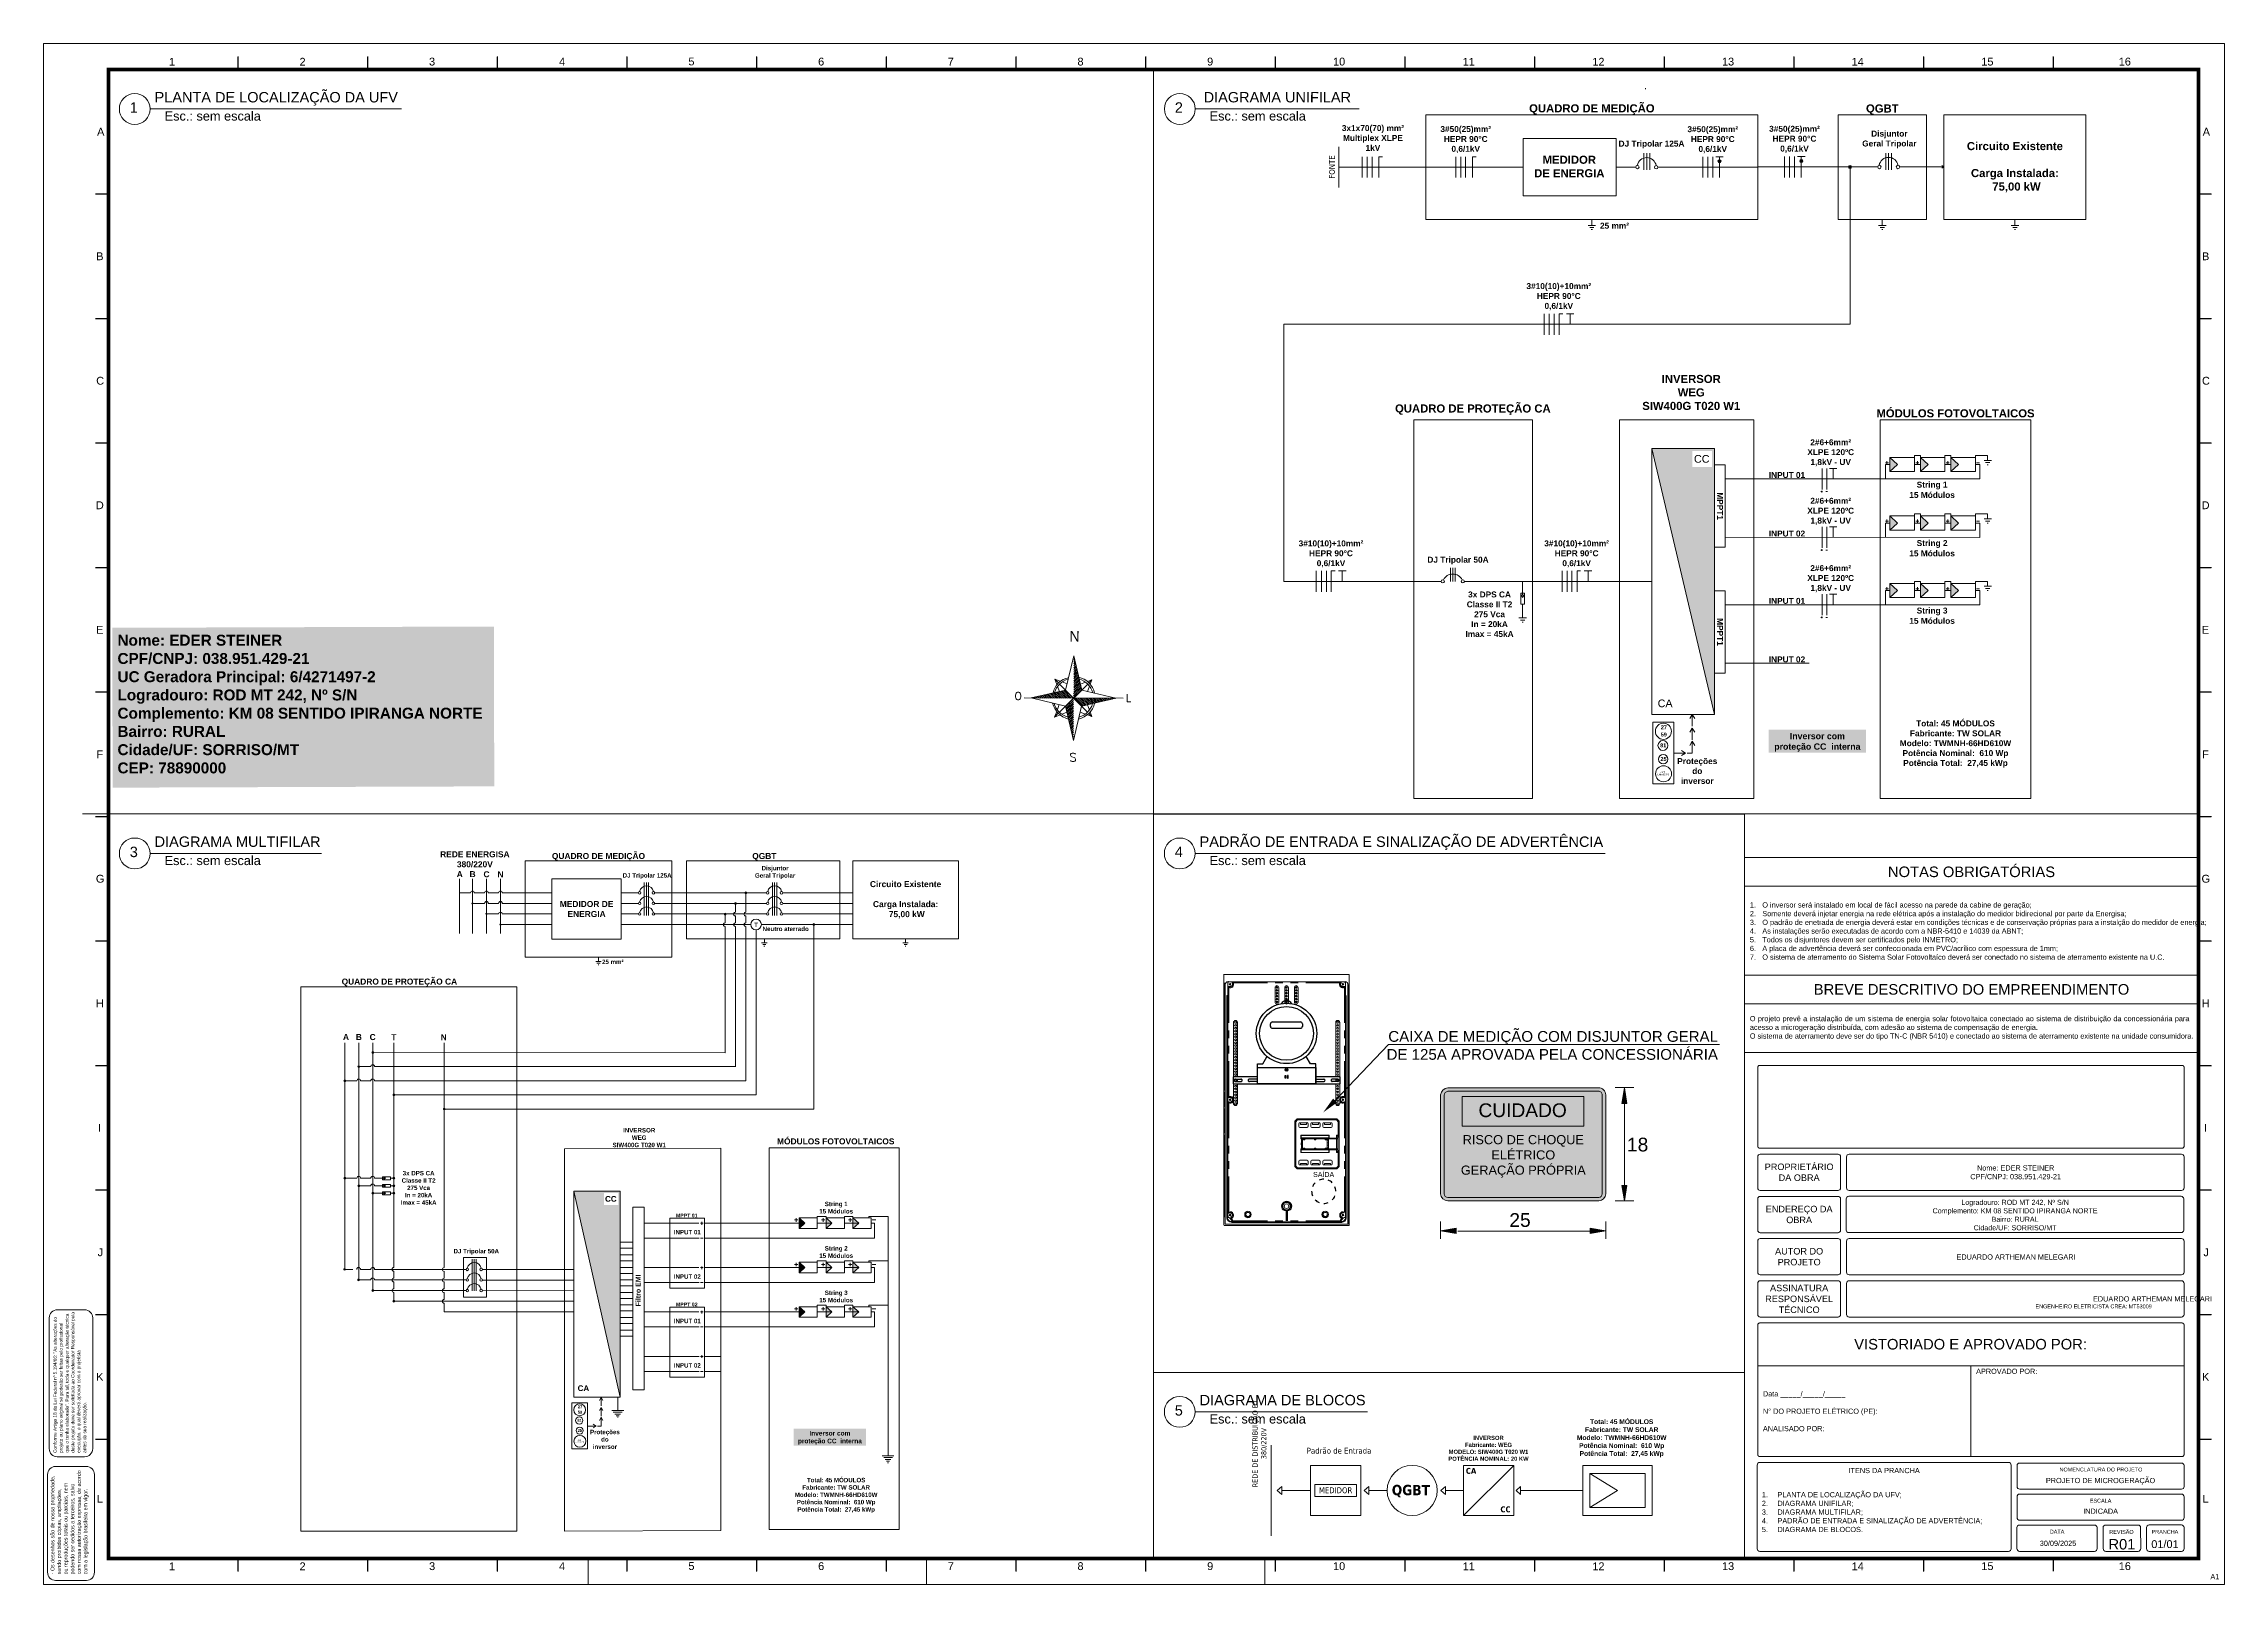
# Paper-space layout 'PROJETO ELÉTRICO (5)' of a CAD drawing. Header units: millimetres. Extents: x 0 to 841, y 0 to 594.
# The model-space entities are those that its viewports show. They can reach past a viewport. Long polylines and large blocks are cut down to what shows.
import ezdxf
from ezdxf.enums import TextEntityAlignment as Align

# ---------------------------------------------------------------- set-up
doc = ezdxf.new("R2010")
doc.units = ezdxf.units.MM
doc.linetypes.add('ACAD_ISO03W100', pattern=[30, 12, -18])
for name, color, linetype, lineweight in [('DESENHO', 7, 'Continuous', 0), ('PADRÃO DE ENTRADA', 7, 'Continuous', 0), ('PRANCHA A1', 7, 'Continuous', 0)]:
    doc.layers.add(name, color=color, linetype=linetype, lineweight=lineweight)
doc.layers.add('Terxto ok', color=3, linetype='Continuous')
doc.styles.add('Annotative', font='arial.ttf')
doc.styles.add('ARIAL', font='arial.ttf')
doc.styles.add('GOTHICE', font='gothice_.ttf')
doc.styles.add('PDF Arial', font='arial.ttf')
doc.styles.add('PDF ArialMT', font='arial.ttf')
doc.styles.add('PDF TimesNewRomanPSMT', font='arial.ttf')
doc.styles.add('romans', font='romans__.ttf')
doc.styles.get("Standard").update_dxf_attribs({"font": 'arial.ttf'})

psp = doc.layouts.new('PROJETO ELÉTRICO (5)')

# ---------------------------------------------------------------- texts
at = {"layer": 'DESENHO', "lineweight": 0, "insert": (28.49, 366.03), "char_height": 4.21818, "attachment_point": 1}
psp.add_mtext_dynamic_manual_height_columns('\\A1;{\\fArial|b1|i0|c0|p34;\\C251;\\c6710371;Nome: EDER STEINER^JCPF/CNPJ: 038.951.429-21^JUC Geradora Principal: 6/4271497-2^JLogradouro: ROD MT 242, Nº S/N^JComplemento: KM 08 SENTIDO IPIRANGA NORTE^JBairro: RURAL^JCidade/UF: SORRISO/MT^JCEP: 78890000}', width=180.0773, gutter_width=45.07, heights=[108.63], dxfattribs=at)
at = {"layer": 'PRANCHA A1', "lineweight": 0, "style": 'ARIAL'}
for s, height, p in [('1', 4, (34.79, 567.26)), ('Esc.: sem escala', 3.5155, (65.21, 564.21)), ('2', 4, (437.76, 567.26)), ('Esc.: sem escala', 3.5155, (468.17, 564.21)), ('3', 4, (34.79, 280.31)), ('Esc.: sem escala', 3.5155, (65.21, 277.25)), ('4', 4, (437.75, 280.31)), ('Esc.: sem escala', 3.5155, (468.17, 277.25)), ('5', 4, (437.75, 65.06)), ('Esc.: sem escala', 3.5155, (468.17, 62))]:
    psp.add_text(s, height=height, rotation=359.99297, dxfattribs=at).set_placement(p, align=Align.CENTER)
at = {"layer": 'PRANCHA A1', "color": 1, "lineweight": 0, "style": 'GOTHICE'}
psp.add_text('N', height=4.08, rotation=179.84632, dxfattribs=at).set_placement((399.51, 367.45))
at = {"layer": 'PRANCHA A1', "color": 18, "lineweight": 0, "true_color": 0x000000, "style": 'romans'}
for s, height, p in [('O', 2.97, (374.34, 340.92)), ('L', 2.97, (417.26, 340.17)), ('S', 3.27, (395.52, 317.14))]:
    psp.add_text(s, height=height, rotation=359.84632, dxfattribs=at).set_placement(p)
at = {"layer": 'PRANCHA A1', "attachment_point": 4, "style": 'PDF ArialMT'}
for s, insert, char_height in [('1', (48.34, 586.89), 3.02), ('2', (98.68, 586.89), 3.02), ('3', (148.63, 586.93), 3.02), ('4', (198.76, 586.93), 3.02), ('5', (248.63, 586.97), 3.02), ('6', (298.66, 586.93), 3.02), ('7', (348.62, 586.93), 3.02), ('8', (398.66, 586.93), 3.02), ('9', (448.65, 586.93), 3.02), ('10', (497.21, 586.93), 3.017), ('11', (547.2, 586.89), 3.017), ('12', (597.2, 586.89), 3.017), ('13', (647.2, 586.93), 3.017), ('14', (697.19, 586.89), 3.017), ('15', (747.19, 586.93), 3.017), ('16', (800.19, 586.93), 3.017), ('A', (20.62, 559.92), 3.02), ('A', (832.57, 559.92), 3.02), ('B', (20.28, 511.91), 3.02), ('B', (832.28, 511.91), 3.02), ('C', (20.28, 463.91), 3.02), ('C', (832.28, 463.91), 3.02), ('D', (20.15, 415.94), 3.02), ('D', (832.15, 415.94), 3.02), ('E', (20.28, 367.94), 3.02), ('E', (832.24, 367.94), 3.02), ('F', (20.36, 319.93), 3.02), ('F', (832.36, 319.93), 3.02), ('G', (20.15, 271.97), 3.02), ('G', (832.11, 271.97), 3.02), ('H', (20.15, 223.96), 3.02), ('H', (832.15, 223.96), 3.02), ('I', (21, 175.95), 3.02), ('I', (833, 175.95), 3.02), ('J', (20.83, 127.99), 3.02), ('J', (832.83, 127.99), 3.02), ('K', (20.28, 79.98), 3.02), ('K', (832.28, 79.98), 3.02), ('L', (20.53, 32.99), 3.02), ('L', (832.49, 32.99), 3.02), ('1', (48.34, 6.96), 3.02), ('2', (98.68, 6.96), 3.02), ('3', (148.63, 7), 3.02), ('4', (198.76, 7), 3.02), ('5', (248.63, 7.04), 3.02), ('6', (298.66, 7), 3.02), ('7', (348.62, 7), 3.02), ('8', (398.66, 7), 3.02), ('9', (448.65, 7), 3.02), ('10', (497.21, 7), 3.017), ('11', (547.2, 6.96), 3.017), ('12', (597.2, 6.96), 3.017), ('13', (647.2, 7), 3.017), ('14', (697.19, 6.96), 3.017), ('15', (747.19, 7), 3.017), ('16', (800.19, 7), 3.017), ('A1', (835.54, 2.99), 2.012)]:
    psp.add_mtext(s, dxfattribs=dict(at, insert=insert, char_height=char_height))
at = {"layer": 'PRANCHA A1', "lineweight": 0, "char_height": 4.0019, "attachment_point": 1, "rotation": 359.99297, "style": 'ARIAL'}
for s, width, insert in [('PLANTA DE LOCALIZAÇÃO DA UFV', 336.822, (42.8, 575.23)), ('\\pxi-3,l3.38813,t3.38813,4;DIAGRAMA UNIFILAR', 336.822, (445.77, 575.23)), ('DIAGRAMA MULTIFILAR', 66.2425, (42.8, 288.28)), ('PADRÃO DE ENTRADA E SINALIZAÇÃO DE ADVERTÊNCIA', 336.822, (445.76, 288.28)), ('DIAGRAMA DE BLOCOS', 336.822, (445.76, 73.03))]:
    psp.add_mtext_dynamic_manual_height_columns(s, width=width, gutter_width=42.69, heights=[0], dxfattribs=dict(at, insert=insert))
at = {"layer": 'PRANCHA A1', "lineweight": 0, "style": 'PDF ArialMT'}
for s, insert, char_height, width, attachment_point in [('\\pxqc;NOTAS OBRIGATÓRIAS', (655.93, 274.62), 4.0715, 174.9788, 4), ('\\pxi-2,l3,r1.98476,t3.38813,4;1.^IO inversor será instalado em local de fácil acesso na parede da cabine de geração;\\P2.^ISomente deverá injetar energia na rede elétrica após a instalação do medidor bidirecional por parte da Energisa;\\P3.^IO padrão de enetrada de energia deverá estar em condições técnicas e de conservação próprias para a instalção do medidor de energia;\\P4.^IAs instalações serão executadas de acordo com a NBR-5410 e 14039 da ABNT;\\P5.^ITodos os disjuntores devem ser certificados pelo INMETRO;\\P6.^IA placa de advertência deverá ser confeccionada em PVC/acrílico com espessura de 1mm;\\P7.^IO sistema de aterramento do Sistema Solar Fotovoltaíco deverá ser conectado no sistema de aterramento existente na U.C. ', (655.93, 251.82), 2.0116, 174.9788, 4), ('\\pxqc;BREVE DESCRITIVO DO EMPREENDIMENTO', (655.93, 229.31), 4.0715, 174.9788, 4), ('\\pxl1,r1.98476,qj,t3.38813,4;O projeto prevê a instalação de um sistema de energia solar fotovoltaica conectado ao sistema de distribuição da concessionária para acesso a microgeração distribuída, com adesão ao sistema de compensação de energia.\\P\\pr2.79533E-006,t3.38813,4,31;O sistema de aterramento deve ser do tipo TN-C (NBR 5410) e conectado ao sistema de aterramento existente na unidade consumidora.', (655.93, 214.42), 2.0116, 174.9788, 4), ('\\pxqc;PROPRIETÁRIO\\PDA OBRA', (661.26, 158.83), 2.5145, 31.3748, 4), ('\\pxqc;Nome: EDER STEINER^JCPF/CNPJ: 038.951.429-21', (695.2, 158.83), 2.0116, 130.4913, 4), ('\\pxqc;ENDEREÇO DA OBRA', (661.26, 142.56), 2.5145, 31.3748, 4), ('\\pxqc;Logradouro: ROD MT 242, Nº S/N^JComplemento: KM 08 SENTIDO IPIRANGA NORTE^JBairro: RURAL^JCidade/UF: SORRISO/MT', (695.2, 142.34), 1.96, 130.035, 4), ('\\pxqc;AUTOR DO PROJETO', (661.26, 126.29), 2.5145, 31.3748, 4), ('\\pxqc;EDUARDO ARTHEMAN MELEGARI', (695.5, 126.18), 2.0116, 130.1473, 4), ('\\pxqc;ASSINATURA RESPONSÁVEL TÉCNICO', (661.26, 110.03), 2.5145, 31.3748, 4), ('\\pxqc;VISTORIADO E APROVADO POR:', (660.97, 92.54), 4.0715, 164.1611, 4), ('\\pxl1,r2.79533E-006,qj,t3.38813,4,31;APROVADO POR:', (784.29, 83.13), 2.0116, 82.2142, 2), ('\\pxl1,r2.79533E-006,qj,t3.38813,4,31;Data _____/_____/_____\\P\\PN° DO PROJETO ELÉTRICO (PE):\\P\\PANALISADO POR:', (660.97, 66.73), 2.0116, 82.2152, 4), ('\\pxqc;ITENS DA PRANCHA', (660.77, 43.86), 2.0116, 97.9099, 4), ('\\pxqc;NOMENCLATURA DO PROJETO', (760.96, 44.26), 1.5087, 64.7452, 4), ('\\pxi-3,l3.38813,t3.38813,4;1.^IPLANTA DE LOCALIZAÇÃO DA UFV;\\P2.^IDIAGRAMA UNIFILAR;\\P3.^IDIAGRAMA MULTIFILAR;\\P4.^IPADRÃO DE ENTRADA E SINALIZAÇÃO DE ADVERTÊNCIA;\\P5.^IDIAGRAMA DE BLOCOS.', (661.78, 27.85), 2.0116, 95.903, 4), ('\\pxqc;PROJETO DE MICROGERAÇÃO ', (761.96, 39.72), 2.0116, 62.4203, 4), ('\\pxqc;INDICADA', (761, 28.19), 2.0116, 64.3905, 4), ('\\pxqc;ESCALA', (760.99, 32.24), 1.5087, 64.3905, 4), ('\\pxqc;30/09/2025', (761.92, 15.81), 2.0116, 29.694, 4), ('\\pxqc;DATA', (760.92, 20.32), 1.509, 30.9869, 4), ('\\pxqc;R01', (794.46, 15.44), 4.023, 13.8968, 4), ('\\pxqc;REVISÃO', (794.16, 20.2), 1.5087, 14.1637, 4), ('\\pxqc;01/01', (810.91, 15.49), 3.0174, 14.1933, 4), ('\\pxqc;PRANCHA', (810.91, 20.25), 1.5087, 14.1637, 4)]:
    psp.add_mtext(s, dxfattribs=dict(at, insert=insert, char_height=char_height, width=width, attachment_point=attachment_point))
at = {"layer": 'PRANCHA A1', "lineweight": 0, "attachment_point": 4, "style": 'PDF ArialMT'}
for s, insert, char_height in [('\\pxqc;EDUARDO ARTHEMAN MELEGARI', (790.26, 110.03), 2.0116), ('ENGENHEIRO ELETRICISTA CREA: MT53009', (768.07, 107.14), 1.5087)]:
    psp.add_mtext(s, dxfattribs=dict(at, insert=insert, char_height=char_height))
at = {"layer": 'PRANCHA A1', "attachment_point": 4, "rotation": 90, "style": 'PDF ArialMT'}
for s, insert, char_height in [('Conforme Artigo 18 da Lei Federal nº 5.194/66: "As alterações do', (4.61, 50.67), 1.2907), ('que o tenha elaborado". Para tal, toda e qualquer alteração técnica', (9.22, 50.76), 1.2907), ('deste projeto deve ser solicitada ao Coordenador Responsável pela', (11.42, 50.72), 1.2907), ('projeto ou plano original só poderão ser feitas pelo profissional', (6.89, 50.63), 1.2907), ('execução, o qual deverá aprovar com o projetista', (13.71, 50.72), 1.2907), ('antes da sua realização.', (16, 50.72), 1.2907), ('com nossa autorização expressa, de acordo', (13.84, 3.85), 1.4637), ('- Os desenhos são de nossa propriedade,', (3.63, 3.85), 1.4637), ('sendo proibidos cópias, ampliações,', (6.17, 3.89), 1.4637), ('ou reproduções totais ou parciais, nem', (8.71, 3.85), 1.4637), ('podendo ser cedidos a terceiros, salvo', (11.34, 3.81), 1.4637), ('com a legislação brasileira em vigor.', (16.38, 3.85), 1.4637)]:
    psp.add_mtext(s, dxfattribs=dict(at, insert=insert, char_height=char_height))

msp = doc.modelspace()

# ---------------------------------------------------------------- texts
at = {"lineweight": 0, "insert": (5409.78, -1771.11), "char_height": 0.4723, "width": 5.8231, "attachment_point": 9, "style": 'PDF Arial'}
msp.add_mtext('\\pxqc;{\\fArial|b1|i0|c0|p34;Neutro aterrado}', dxfattribs=at)
at = {"color": 5, "lineweight": 0, "insert": (5370.51, -1782.8), "char_height": 0.644, "width": 9.8754, "attachment_point": 9, "style": 'PDF Arial'}
msp.add_mtext('{\\fArial|b1|i0|c0|p34;N}', dxfattribs=at)
at = {"layer": 'DESENHO', "lineweight": 0}
for s, insert, char_height, width, attachment_point, style in [('\\pxqc;{\\fArial|b1|i0|c0|p34;REDE ENERGISA\\P380/220V}', (5368.65, -1764.28), 0.644, 9.7574, 7, 'PDF Arial'), ('\\pxqc;{\\fArial|b1|i0|c0|p34;Disjuntor \\P\\pt9;Geral Tripolar}', (5408.75, -1765.52), 0.4723, 6.0339, 9, 'PDF Arial'), ('{\\fArial|b1|i0|c0|p34;A}', (5372.23, -1765.32), 0.644, 9.8754, 9, 'PDF Arial'), ('{\\fArial|b1|i0|c0|p34;B}', (5373.61, -1765.32), 0.644, 9.8754, 9, 'PDF Arial'), ('{\\fArial|b1|i0|c0|p34;C}', (5375.1, -1765.34), 0.644, 9.8754, 9, 'PDF Arial'), ('\\pxqc;{\\fArial|b1|i0|c0|p34;DJ Tripolar 125A}', (5395.02, -1765.51), 0.4723, 6.0339, 9, 'PDF Arial'), ('\\pxqc;{\\fArial|b1|i0|c0|p34;Circuito Existente\\P\\PCarga Instalada:\\P\\pq*; 75,00 kW }', (5419.73, -1767.75), 0.644, 11.3255, 5, 'PDF Arial'), ('\\pxqc;{\\fArial|b1|i0|c0|p34;MEDIDOR DE ENERGIA}', (5385.51, -1768.74), 0.644, 7.4245, 5, 'PDF Arial'), ('{\\fArial|b1|i0|c0|p34;A}', (5360.03, -1782.78), 0.644, 9.8754, 9, 'PDF Arial'), ('{\\fArial|b1|i0|c0|p34;B}', (5361.41, -1782.78), 0.644, 9.8754, 9, 'PDF Arial'), ('{\\fArial|b1|i0|c0|p34;C}', (5362.89, -1782.8), 0.644, 9.8754, 9, 'PDF Arial'), ('{\\fArial|b1|i0|c0|p34;MÓDULOS FOTOVOLTAICOS}', (5405.94, -1793.98), 0.644, 13.8912, 7, 'PDF Arial'), ('\\pxqc;{\\fArial|b1|i0|c0|p34;3x DPS CA\\PClasse II T2\\P275 Vca\\PIn = 20kA\\PImax = 45kA}', (5369.99, -1800.45), 0.4723, 4.9896, 9, 'PDF Arial'), ('\\pxqc;{\\fArial|b1|i0|c0|p34;String 1\\P15 Módulos}', (5414.78, -1801.39), 0.4723, 4.9896, 9, 'PDF Arial'), ('{\\fArial|b1|i0|c0|p34;MPPT 01}', (5397.42, -1801.81), 0.4, 4.9896, 9, 'PDF Arial'), ('{\\fArial|b1|i0|c0|p34;INPUT 01}', (5397.76, -1803.63), 0.4723, 4.9896, 9, 'PDF Arial'), ('\\pxqc;{\\fArial|b1|i0|c0|p34;DJ Tripolar 50A}', (5375.99, -1805.8), 0.4723, 4.6226, 9, 'PDF Arial'), ('\\pxqc;{\\fArial|b1|i0|c0|p34;String 2\\P15 Módulos}', (5414.78, -1806.15), 0.4723, 4.9896, 9, 'PDF Arial'), ('{\\fArial|b1|i0|c0|p34;INPUT 02}', (5397.76, -1808.39), 0.4723, 4.9896, 9, 'PDF Arial'), ('{\\fArial|b1|i0|c0|p34;MPPT 02}', (5397.42, -1811.34), 0.4, 4.9896, 9, 'PDF Arial'), ('\\pxqc;{\\fArial|b1|i0|c0|p34;String 3\\P15 Módulos}', (5414.78, -1810.91), 0.4723, 4.9896, 9, 'PDF Arial'), ('{\\fArial|b1|i0|c0|p34;INPUT 01}', (5397.76, -1813.15), 0.4723, 4.9896, 9, 'PDF Arial'), ('{\\fArial|b1|i0|c0|p34;INPUT 02}', (5397.76, -1817.91), 0.4723, 4.9896, 9, 'PDF Arial'), ('\\pxqc;{\\fArial|b1|i0|c0|p34;3x1x70(70) mm²\\PMultiplex XLPE \\P1kV }', (5366.81, -1877.99), 0.4723, 8.4579, 1, 'PDF Arial'), ('\\pxqc;{\\fArial|b1|i0|c0|p34;Disjuntor \\PGeral Tripolar}', (5415.18, -1879.83), 0.4723, 6.0339, 9, 'PDF Arial'), ('\\pxqc;{\\fArial|b1|i0|c0|p34;MEDIDOR DE ENERGIA}', (5389.54, -1882.15), 0.644, 5.7279, 9, 'PDF Arial'), ('\\pxqc;{\\fArial|b1|i0|c0|p34;DJ Tripolar 125A}', (5395.92, -1879.84), 0.4723, 5.3936, 9, 'PDF Arial'), ('\\pxqc;{\\fArial|b1|i0|c0|p34;Circuito Existente\\P\\PCarga Instalada:\\P 75,00 kW }', (5422.16, -1881.34), 0.644, 11.3255, 5, 'PDF Arial'), ('\\pxqc;{\\fArial|b1|i0|c0|p34;INVERSOR\\PWEG\\PSIW400G T020 W1}', (5391.14, -1900.67), 0.644, 10.4912, 7, 'PDF Arial'), ('\\pxqc;{\\fArial|b1|i0|c0|p34;INPUT 01}', (5406.6, -1906.08), 0.4723, 5.1794, 9, 'PDF Arial'), ('\\pxqc;{\\fArial|b1|i0|c0|p34;String 1}', (5418.06, -1906.99), 0.4723, 4.9896, 9, 'PDF Arial'), ('\\pxqc;{\\fArial|b1|i0|c0|p34;15 Módulos}', (5418.06, -1907.67), 0.4723, 4.9896, 9, 'PDF Arial'), ('\\pxqc;{\\fArial|b1|i0|c0|p34;INPUT 02}', (5406.6, -1910.74), 0.4723, 5.1794, 9, 'PDF Arial'), ('\\pxqc;{\\fArial|b1|i0|c0|p34;15 Módulos}', (5418.06, -1912.32), 0.4723, 4.9896, 9, 'PDF Arial'), ('\\pxqc;{\\fArial|b1|i0|c0|p34;String 2}', (5418.06, -1911.64), 0.4723, 4.9896, 9, 'PDF Arial'), ('\\pxqc;{\\fArial|b1|i0|c0|p34;DJ Tripolar 50A}', (5380.83, -1912.96), 0.4723, 6.0339, 9, 'PDF Arial'), ('\\pxqc;{\\fArial|b1|i0|c0|p34;INPUT 01}', (5406.6, -1916.1), 0.4723, 5.1794, 9, 'PDF Arial'), ('\\pxqc;{\\fArial|b1|i0|c0|p34;String 3}', (5418.06, -1917.01), 0.4723, 4.9896, 9, 'PDF Arial'), ('\\pxqc;{\\fArial|b1|i0|c0|p34;15 Módulos}', (5418.06, -1917.69), 0.4723, 4.9896, 9, 'PDF Arial'), ('\\pxqc;{\\fArial|b1|i0|c0|p34;INPUT 02}', (5406.6, -1920.76), 0.4723, 5.1794, 9, 'PDF Arial'), ('\\pxqc,t12;{\\fArial|b1|i0|c0|p34;\\C0;Total: 45 MÓDULOS \\P\\ptz;Fabricante: TW SOLAR\\PModelo: TWMNH-66HD610W\\PPotência Nominal:  610 Wp\\PPotência Total:  27,45 kWp}', (5423.44, -1929.14), 0.4723, 12.0219, 9, 'Annotative')]:
    msp.add_mtext(s, dxfattribs=dict(at, insert=insert, char_height=char_height, width=width, attachment_point=attachment_point, style=style))
at = {"layer": 'DESENHO', "lineweight": 0, "attachment_point": 9}
for s, width, gutter_width, heights, insert, char_height, style in [('\\pxqc;{\\fArial|b1|i0|c0|p34;QUADRO DE MEDIÇÃO}', 15.7613, 18.41, [2.49], (5394.67, -1763.57), 0.644, 'PDF Arial'), ('\\pxqc;{\\fArial|b1|i0|c0|p34;QGBT}', 10.5661, 25.9, [0.713], (5409.86, -1763.56), 0.644, 'PDF Arial'), ('{\\fArial|b1|i0|c0|p34;QUADRO DE PROTEÇÃO CA}', 14.7974, 3.95, [2.7], (5371.63, -1777.03), 0.644, 'PDF Arial'), ('\\pxqc;{\\fArial|b1|i0|c0|p34;INVERSOR\\PWEG\\PSIW400G T020 W1}', 16.3907, 12.5, [5.76], (5399.35, -1794.28), 0.4723, 'Annotative'), ('\\pxqc;{\\fArial|b1|i0|c0|p34;Proteções \\Pdo inversor}', 1.5658, 12.5, [0], (5388.26, -1826.63), 0.4723, 'PDF Arial'), ('\\pxqc;{\\fArial|b1|i0|c0|p34;INVERSOR\\PFabricante: WEG\\PMODELO: SIW400G T020 W1\\PPOTÊNCIA NOMINAL: 20 KW}', 42.953, 32.76, [15.1], (5697.87, -1875.63), 1.2377, 'Annotative'), ('\\pxqc;{\\fArial|b1|i0|c0|p34;QUADRO DE MEDIÇÃO}', 26.4135, 18.41, [2.49], (5401.68, -1877.17), 0.644, 'PDF Arial'), ('\\pxqc;{\\fArial|b1|i0|c0|p34;QGBT}', 7.0002, 25.9, [0.713], (5415.1, -1877.17), 0.644, 'PDF Arial'), ('\\pxqc;{\\fArial|b1|i0|c0|p34;3#50(25)mm²\\PHEPR 90°C\\P0,6/1kV}', 5.8423, 12.5, [2.86], (5381.35, -1880.22), 0.4723, 'PDF Arial'), ('\\pxqc;{\\fArial|b1|i0|c0|p34;3#50(25)mm²\\PHEPR 90°C\\P0,6/1kV}', 5.8423, 12.5, [2.86], (5401.02, -1880.23), 0.4723, 'PDF Arial'), ('\\pxqc;{\\fArial|b1|i0|c0|p34;3#50(25)mm²\\PHEPR 90°C\\P0,6/1kV}', 5.8423, 12.5, [2.86], (5407.53, -1880.2), 0.4723, 'PDF Arial'), ('\\pxqc;{\\fArial|b1|i0|c0|p34;3#10(10)+10mm²\\PHEPR 90°C\\P0,6/1kV}', 5.8423, 12.5, [2.86], (5388.76, -1892.72), 0.4723, 'PDF Arial'), ('\\pxqc;{\\fArial|b1|i0|c0|p34;QUADRO DE PROTEÇÃO CA}', 11.7697, 3.95, [2.7], (5384.88, -1901.06), 0.644, 'PDF Arial'), ('\\pxqc;{\\fArial|b1|i0|c0|p34;MÓDULOS FOTOVOLTAICOS}', 12.0219, 3.95, [7.51], (5423.44, -1901.26), 0.644, 'PDF Arial'), ('\\pxqc;{\\fArial|b1|i0|c0|p34;2#6+6mm²\\PXLPE 120ºC\\P1,8kV - UV}', 6.7378, 12.5, [3.19], (5410.86, -1905.15), 0.4723, 'PDF Arial'), ('\\pxqc;{\\fArial|b1|i0|c0|p34;2#6+6mm²\\PXLPE 120ºC\\P1,8kV - UV}', 6.7378, 12.5, [3.19], (5410.86, -1909.81), 0.4723, 'PDF Arial'), ('\\pxqc;{\\fArial|b1|i0|c0|p34;3#10(10)+10mm²\\PHEPR 90°C\\P0,6/1kV}', 5.8423, 12.5, [2.86], (5370.62, -1913.2), 0.4723, 'PDF Arial'), ('\\pxqc;{\\fArial|b1|i0|c0|p34;3#10(10)+10mm²\\PHEPR 90°C\\P0,6/1kV}', 5.8423, 12.5, [2.86], (5390.18, -1913.2), 0.4723, 'PDF Arial'), ('\\pxqc;{\\fArial|b1|i0|c0|p34;2#6+6mm²\\PXLPE 120ºC\\P1,8kV - UV}', 6.7378, 12.5, [3.19], (5410.86, -1915.17), 0.4723, 'PDF Arial'), ('\\pxqc;{\\fArial|b1|i0|c0|p34;3x DPS CA\\PClasse II T2\\P275 Vca\\PIn = 20kA\\PImax = 45kA}', 3.9314, 12.5, [0], (5382.29, -1918.74), 0.4723, 'PDF Arial'), ('\\pxqc;{\\fArial|b1|i0|c0|p34;Proteções \\Pdo inversor}', 1.5658, 12.5, [0], (5397.65, -1930.43), 0.4723, 'PDF Arial')]:
    msp.add_mtext_dynamic_manual_height_columns(s, width=width, gutter_width=gutter_width, heights=heights, dxfattribs=dict(at, insert=insert, char_height=char_height, style=style))
at = {"layer": 'DESENHO', "color": 5, "lineweight": 0, "insert": (5376.6, -1765.34), "char_height": 0.644, "width": 9.8754, "attachment_point": 9, "style": 'PDF Arial'}
msp.add_mtext('{\\fArial|b1|i0|c0|p34;N}', dxfattribs=at)
at = {"layer": 'DESENHO', "color": 3, "lineweight": 0, "insert": (5404.05, -1770.68), "char_height": 0.4734, "attachment_point": 9, "style": 'PDF Arial'}
msp.add_mtext_dynamic_manual_height_columns('\\pxqc;{\\fArial|b1|i0|c0|p34;T}', width=0.7284, gutter_width=19.04, heights=[0.524], dxfattribs=at)
at = {"layer": 'DESENHO', "color": 3, "lineweight": 0, "attachment_point": 9, "style": 'PDF Arial'}
for s, insert, char_height, width in [('{\\fArial|b1|i0|c0|p34;25 mm²}', (5389.48, -1774.64), 0.4723, 5.3936), ('{\\fArial|b1|i0|c0|p34;T}', (5365.11, -1782.8), 0.644, 9.8754), ('{\\fArial|b1|i0|c0|p34;25 mm²}', (5391.43, -1886.24), 0.4723, 5.3936)]:
    msp.add_mtext(s, dxfattribs=dict(at, insert=insert, char_height=char_height, width=width))
at = {"layer": 'DESENHO', "lineweight": 0, "attachment_point": 9, "style": 'PDF Arial'}
for s, insert, char_height in [('{\\fArial|b1|i0|c0|p34;CC}', (5388.73, -1800.13), 0.6122), ('{\\fArial|b1|i0|c0|p34;CA}', (5385.79, -1820.43), 0.6122), ('CC', (5397.84, -1904.87), 0.612), ('CA', (5394.9, -1924.33), 0.612)]:
    msp.add_mtext(s, dxfattribs=dict(at, insert=insert, char_height=char_height))
at = {"layer": 'DESENHO', "lineweight": 0, "insert": (5390.77, -1811.34), "char_height": 0.5378, "attachment_point": 1, "rotation": 90, "style": 'PDF Arial'}
msp.add_mtext('{\\fArial|b1|i0|c0|p34;Filtro EMI}', dxfattribs=at)
at = {"layer": 'DESENHO', "lineweight": 0, "char_height": 0.3104, "attachment_point": 3}
for s, width, heights, insert in [('\\pxql;{\\fArial|b1|i0|c0|p34;81}', 3.9314, [0.102], (5388.45, -1823.4)), ('\\pxql;{\\fArial|b1|i0|c0|p34;59}', 3.9314, [0.102], (5388.5, -1822.54)), ('\\pxql;{\\fArial|b1|i0|c0|p34;27}', 3.9314, [0.102], (5388.5, -1821.96)), ('\\pxql;{\\fArial|b1|i0|c0|p34;25}', 3.9314, [0.102], (5388.48, -1824.49)), ('\\pxqc;{\\H0.375x;ANTI-\\PILHAMENTO}', 1.9438, [0.999], (5385.73, -1825.63)), ('\\pxql;{\\fArial|b1|i0|c0|p34;27}', 3.9314, [0.102], (5397.9, -1925.76)), ('\\pxql;{\\fArial|b1|i0|c0|p34;81}', 3.9314, [0.102], (5397.84, -1927.2)), ('\\pxql;{\\fArial|b1|i0|c0|p34;59}', 3.9314, [0.102], (5397.89, -1926.34)), ('\\pxql;{\\fArial|b1|i0|c0|p34;25}', 3.9314, [0.102], (5397.87, -1928.29)), ('\\pxqc;{\\H0.375x;ANTI-\\PILHAMENTO}', 1.9438, [0.999], (5395.12, -1929.43))]:
    msp.add_mtext_dynamic_manual_height_columns(s, width=width, gutter_width=12.5, heights=heights, dxfattribs=dict(at, insert=insert))
at = {"layer": 'DESENHO', "char_height": 0.5, "attachment_point": 1, "style": 'PDF Arial', "bg_fill": 1, "box_fill_scale": 1.5, "bg_fill_color": 1, "bg_fill_transparency": 0}
for insert in [(5407.99, -1824.69), (5402.81, -1926.37)]:
    msp.add_mtext_dynamic_manual_height_columns('\\pxqc;{\\fArial|b1|i0|c0|p34;\\C255;\\c16777215;Inversor com proteção CC  interna}', width=7.2381, gutter_width=55.22, heights=[0], dxfattribs=dict(at, insert=insert))
at = {"layer": 'DESENHO', "lineweight": 0, "attachment_point": 4, "rotation": 90}
for s, insert, char_height in [('\\pxqc;{\\fTahoma|b0|i0|c0|p34;REDE DE DISTRIBUIÇÃO BT\\P380/220V}', (5608.51, -1883.47), 1.5509), ('{\\fTahoma|b0|i0|c0|p34;FONTE}', (5367.78, -1882.26), 0.4733)]:
    msp.add_mtext(s, dxfattribs=dict(at, insert=insert, char_height=char_height))
at = {"layer": 'DESENHO', "lineweight": 0, "attachment_point": 4}
for s, insert, char_height in [('{\\fTahoma|b0|i0|c0|p34;Padrão de Entrada}', (5622.45, -1872.63), 1.7486), ('{\\fTahoma|b1|i0|c0|p34;CA}', (5669.66, -1878.6), 1.7486), ('{\\fTahoma|b0|i0|c0|p34;MEDIDOR}', (5626.05, -1884.37), 1.7486), ('{\\fTahoma|b1|i0|c0|p34;QGBT}', (5647.7, -1884.59), 3.0791), ('{\\fTahoma|b1|i0|c0|p34;CC}', (5679.92, -1890.02), 1.7486)]:
    msp.add_mtext(s, dxfattribs=dict(at, insert=insert, char_height=char_height))
at = {"layer": 'DESENHO', "lineweight": 0, "char_height": 0.4723, "attachment_point": 9, "rotation": 270, "style": 'PDF Arial'}
for insert in [(5398.45, -1911.59), (5398.45, -1921.61)]:
    msp.add_mtext_dynamic_manual_height_columns('\\pxqc;{\\fArial|b1|i0|c0|p34;MPPT1}', width=6.5515, gutter_width=27.45, heights=[1.38], dxfattribs=dict(at, insert=insert))
at = {"layer": 'PADRÃO DE ENTRADA', "color": 7, "lineweight": 0, "insert": (5128.06, -1884.44), "char_height": 3.2603, "attachment_point": 9, "style": 'PDF Arial'}
msp.add_mtext('CAIXA DE MEDIÇÃO COM DISJUNTOR GERAL\\P DE 125A APROVADA PELA CONCESSIONÁRIA', dxfattribs=at)
at = {"layer": 'PADRÃO DE ENTRADA', "lineweight": 0, "attachment_point": 1}
for s, width, heights, insert, char_height, style in [('\\pxqc;{\\C2;\\c2092017;CUIDADO}', 36.6536, [1.57], (5050.66, -1897.57), 4.1466, 'PDF Arial'), ('\\pxqc;{\\H0.66667x;\\C256;\\c0;RISCO DE CHOQUE\\PELÉTRICO\\PGERAÇÃO PRÓPRIA\\H1.5x; }', 47.4759, [18.6], (5045.45, -1907.15), 4.1466, 'PDF Arial'), ('\\pxql;18', 67.37, [0], (5100.54, -1907.94), 4.147, 'ARIAL'), ('\\pxql;25', 67.37, [0], (5064.98, -1930.75), 4.147, 'ARIAL')]:
    msp.add_mtext_dynamic_manual_height_columns(s, width=width, gutter_width=198.67, heights=heights, dxfattribs=dict(at, insert=insert, char_height=char_height, style=style))
at = {"layer": 'PADRÃO DE ENTRADA', "insert": (5005.64, -1919.07), "char_height": 1.519, "attachment_point": 4, "style": 'PDF TimesNewRomanPSMT'}
msp.add_mtext('SAÍDA', dxfattribs=at)
at = {"layer": 'Terxto ok', "color": 0, "lineweight": 0, "attachment_point": 9, "style": 'Annotative'}
for insert, char_height, width in [((5418.29, -1833.49, 330.52), 0.4723, 12.0219), ((5733.96, -1874.58, 991.55), 1.4169, 36.0656)]:
    msp.add_mtext('\\pxqc,t12;{\\fArial|b1|i0|c0|p34;Total: 45 MÓDULOS \\P\\ptz;Fabricante: TW SOLAR\\PModelo: TWMNH-66HD610W\\PPotência Nominal:  610 Wp\\PPotência Total:  27,45 kWp}', dxfattribs=dict(at, insert=insert, char_height=char_height, width=width))

# ---------------------------------------------------------------- blocks, each defined once
blk = doc.blocks.new('*X6')
at = {"color": 0}
for p, q in [((0.003, 0.586), (0.005, 0.588)), ((0.003, 0.56), (0.01, 0.567)), ((0.003, 0.533), (0.015, 0.545)), ((0.003, 0.507), (0.02, 0.524)), ((0.003, 0.48), (0.025, 0.502)), ((0.003, 0.454), (0.03, 0.481)), ((0.003, 0.427), (0.035, 0.459)), ((0.003, 0.4), (0.04, 0.438)), ((0.003, 0.374), (0.045, 0.416)), ((0.003, 0.347), (0.05, 0.395)), ((0.003, 0.321), (0.055, 0.373)), ((0.003, 0.294), (0.06, 0.352)), ((0.003, 0.268), (0.065, 0.33)), ((0.003, 0.241), (0.07, 0.309)), ((0.003, 0.215), (0.075, 0.287)), ((0.003, 0.188), (0.08, 0.266)), ((0.003, 0.162), (0.085, 0.244)), ((0.003, 0.135), (0.09, 0.223)), ((0.003, 0.109), (0.095, 0.201)), ((0.003, 0.082), (0.1, 0.18)), ((0.003, 0.056), (0.105, 0.158)), ((0.003, 0.029), (0.11, 0.137)), ((0.003, 0.003), (0.115, 0.115))]:
    blk.add_line(p, q, dxfattribs=at)

# ---------------------------------------------------------------- hatches: boundary and pattern name
at = {"lineweight": 0}
h = msp.add_hatch(color=5, dxfattribs=at)
h.dxf.hatch_style = 1
h.paths.add_polyline_path([(5370.35, -1790.18, 1), (5370.15, -1790.18, 1)])
at = {"layer": 'DESENHO', "lineweight": 0}
h = msp.add_hatch(color=256, dxfattribs=at)
h.dxf.hatch_style = 1
h.paths.add_polyline_path([(5371.97, -1767, -1), (5371.81, -1767, -1)])
h = msp.add_hatch(color=256, dxfattribs=at)
h.dxf.hatch_style = 1
h.paths.add_polyline_path([(5402.68, -1767, 1), (5402.48, -1767, 1)])
h = msp.add_hatch(color=256, dxfattribs=at)
h.dxf.hatch_style = 1
h.paths.add_polyline_path([(5373.35, -1768.13, -1), (5373.19, -1768.13, -1)])
h = msp.add_hatch(color=256, dxfattribs=at)
h.dxf.hatch_style = 1
h.paths.add_polyline_path([(5374.85, -1769.27, -1), (5374.69, -1769.27, -1)])
h = msp.add_hatch(color=256, dxfattribs=at)
h.dxf.hatch_style = 1
h.paths.add_polyline_path([(5400.46, -1769.28, 1), (5400.26, -1769.28, 1)])
h = msp.add_hatch(color=256, dxfattribs=at)
h.dxf.hatch_style = 1
h.paths.add_polyline_path([(5401.57, -1768.14, 1), (5401.37, -1768.14, 1)])
h = msp.add_hatch(color=5, dxfattribs=at)
h.dxf.hatch_style = 1
h.paths.add_polyline_path([(5376.35, -1770.4, -1), (5376.19, -1770.4, -1)])
h = msp.add_hatch(color=5, dxfattribs=at)
h.dxf.hatch_style = 1
h.paths.add_polyline_path([(5409.99, -1770.4, 1), (5409.8, -1770.4, 1)])
h = msp.add_hatch(color=256, dxfattribs=at)
h.dxf.hatch_style = 1
h.paths.add_polyline_path([(5362.67, -1784.13, 1), (5362.47, -1784.13, 1)])
h = msp.add_hatch(color=256, dxfattribs=at)
h.dxf.hatch_style = 1
h.paths.add_polyline_path([(5361.17, -1785.64, 1), (5360.97, -1785.64, 1)])
h = msp.add_hatch(color=256, dxfattribs=at)
h.dxf.hatch_style = 1
h.paths.add_polyline_path([(5359.67, -1787.15, 1), (5359.47, -1787.15, 1)])
h = msp.add_hatch(color=3, dxfattribs=at)
h.dxf.hatch_style = 1
h.paths.add_polyline_path([(5364.95, -1788.66, 1), (5364.75, -1788.66, 1)])
h = msp.add_hatch(color=256, dxfattribs=at)
h.dxf.hatch_style = 1
h.paths.add_polyline_path([(5359.67, -1797.61, 1), (5359.47, -1797.61, 1)])
h = msp.add_hatch(color=256, dxfattribs=at)
h.dxf.hatch_style = 1
h.paths.add_polyline_path([(5361.17, -1798.41, 1), (5360.97, -1798.41, 1)])
h = msp.add_hatch(color=256, dxfattribs=at)
h.dxf.hatch_style = 1
h.paths.add_polyline_path([(5364.74, -1797.61, 1), (5364.94, -1797.61, 1)])
h = msp.add_hatch(color=256, dxfattribs=at)
h.dxf.hatch_style = 1
h.paths.add_polyline_path([(5364.74, -1798.41, 1), (5364.94, -1798.41, 1)])
h = msp.add_hatch(color=256, dxfattribs=at)
h.dxf.hatch_style = 1
h.paths.add_polyline_path([(5389.13, -1799), (5384.14, -1799), (5389.13, -1821.08)])
h.paths.add_polyline_path([(5387.38, -1800.46), (5388.92, -1800.46), (5388.92, -1799.2), (5387.38, -1799.2)], flags=16)
h = msp.add_hatch(color=256, dxfattribs=at)
h.dxf.hatch_style = 1
h.paths.add_polyline_path([(5362.67, -1799.22, 1), (5362.47, -1799.22, 1)])
h = msp.add_hatch(color=256, dxfattribs=at)
h.dxf.hatch_style = 1
h.paths.add_polyline_path([(5364.74, -1799.22, 1), (5364.94, -1799.22, 1)])
h = msp.add_hatch(color=256, dxfattribs=at)
h.dxf.hatch_style = 1
h.paths.add_polyline_path([(5408.31, -1801.85), (5408.31, -1802.98), (5408.92, -1802.42)])
h = msp.add_hatch(color=256, dxfattribs=at)
h.dxf.hatch_style = 1
h.paths.add_polyline_path([(5411.81, -1802.42), (5411.2, -1802.98), (5411.2, -1801.85)])
h.paths.add_polyline_path([(5414.08, -1801.85), (5414.71, -1802.42), (5414.08, -1802.98)])
h = msp.add_hatch(color=256, dxfattribs=at)
h.dxf.hatch_style = 1
h.paths.add_polyline_path([(5359.66, -1807.37, 1), (5359.46, -1807.37, 1)])
h = msp.add_hatch(color=256, dxfattribs=at)
h.dxf.hatch_style = 1
h.paths.add_polyline_path([(5408.31, -1806.61), (5408.31, -1807.74), (5408.92, -1807.18)])
h = msp.add_hatch(color=256, dxfattribs=at)
h.dxf.hatch_style = 1
h.paths.add_polyline_path([(5411.81, -1807.18), (5411.2, -1807.74), (5411.2, -1806.61)])
h.paths.add_polyline_path([(5414.08, -1806.61), (5414.71, -1807.18), (5414.08, -1807.74)])
h = msp.add_hatch(color=256, dxfattribs=at)
h.dxf.hatch_style = 1
h.paths.add_polyline_path([(5361.16, -1808.51, 1), (5360.96, -1808.51, 1)])
h = msp.add_hatch(color=256, dxfattribs=at)
h.dxf.hatch_style = 1
h.paths.add_polyline_path([(5362.67, -1809.65, 1), (5362.47, -1809.65, 1)])
h = msp.add_hatch(color=3, dxfattribs=at)
h.dxf.hatch_style = 1
h.paths.add_polyline_path([(5364.94, -1810.79, 1), (5364.74, -1810.79, 1)])
h = msp.add_hatch(color=256, dxfattribs=at)
h.dxf.hatch_style = 1
h.paths.add_polyline_path([(5408.31, -1811.38), (5408.31, -1812.5), (5408.92, -1811.94)])
h = msp.add_hatch(color=256, dxfattribs=at)
h.dxf.hatch_style = 1
h.paths.add_polyline_path([(5411.81, -1811.94), (5411.2, -1812.5), (5411.2, -1811.38)])
h.paths.add_polyline_path([(5414.08, -1811.38), (5414.71, -1811.94), (5414.08, -1812.5)])
h = msp.add_hatch(color=256, dxfattribs=at)
h.dxf.hatch_style = 1
h.paths.add_polyline_path([(5398.64, -1880.75, 0.414214), (5398.51, -1880.87, 0.414214), (5398.64, -1881)])
h.paths.add_polyline_path([(5398.76, -1880.87, 0.414214), (5398.64, -1880.75), (5398.64, -1881, 0.414214)])
h = msp.add_hatch(color=256, dxfattribs=at)
h.dxf.hatch_style = 1
h.paths.add_polyline_path([(5405.15, -1880.73, 0.414214), (5405.03, -1880.85, 0.414214), (5405.15, -1880.98)])
h.paths.add_polyline_path([(5405.28, -1880.85, 0.414214), (5405.15, -1880.73), (5405.15, -1880.98, 0.414214)])
h = msp.add_hatch(color=256, dxfattribs=at)
h.dxf.hatch_style = 1
h.paths.add_polyline_path([(5409.15, -1881.32, 0.414214), (5409.03, -1881.19), (5409.03, -1881.44, 0.414214)])
h.paths.add_polyline_path([(5409.03, -1881.19, 0.414214), (5408.9, -1881.32, 0.414214), (5409.03, -1881.44)])
h = msp.add_hatch(color=256, dxfattribs=at)
h.dxf.hatch_style = 1
h.paths.add_polyline_path([(5398.24, -1903.73), (5393.25, -1903.73), (5398.24, -1924.89)])
h.paths.add_polyline_path([(5396.48, -1905.19), (5398.03, -1905.19), (5398.03, -1903.93), (5396.48, -1903.93)], flags=16)
h = msp.add_hatch(color=7, dxfattribs=at)
h.dxf.hatch_style = 1
h.paths.add_polyline_path([(5414.64, -1904.45), (5414.64, -1905.57), (5415.25, -1905.01)])
h.paths.add_polyline_path([(5412.21, -1904.45), (5412.21, -1905.57), (5412.82, -1905.01)])
h.paths.add_polyline_path([(5417.05, -1905.57), (5417.67, -1905.01), (5417.05, -1904.45)])
h = msp.add_hatch(color=7, dxfattribs=at)
h.dxf.hatch_style = 1
h.paths.add_polyline_path([(5414.64, -1909.1), (5414.64, -1910.23), (5415.25, -1909.66)])
h.paths.add_polyline_path([(5412.21, -1909.1), (5412.21, -1910.23), (5412.82, -1909.66)])
h.paths.add_polyline_path([(5417.05, -1910.23), (5417.67, -1909.66), (5417.05, -1909.1)])
h = msp.add_hatch(color=7, dxfattribs=at)
h.dxf.hatch_style = 1
h.paths.add_polyline_path([(5414.64, -1914.47), (5414.64, -1915.59), (5415.25, -1915.03)])
h.paths.add_polyline_path([(5412.21, -1914.47), (5412.21, -1915.59), (5412.82, -1915.03)])
h.paths.add_polyline_path([(5417.05, -1915.59), (5417.67, -1915.03), (5417.05, -1914.47)])
at = {"layer": 'PADRÃO DE ENTRADA', "lineweight": 0}
h = msp.add_hatch(color=256, dxfattribs=at)
h.dxf.hatch_style = 1
edge = h.paths.add_edge_path()
edge.add_arc((5091.93, -1895.05), 2.19, 1.5279, 91.5282)
edge.add_line((5091.87, -1892.87), (5046.32, -1892.87))
edge.add_arc((5046.59, -1895.27), 2.42, 96.3973, 173.6024)
edge.add_line((5044.19, -1895), (5044.19, -1924.94))
edge.add_arc((5046.35, -1924.85), 2.16, 182.4237, 270.2616)
edge.add_line((5046.36, -1927.02), (5091.99, -1927.02))
edge.add_arc((5092, -1924.9), 2.12, 269.6245, 358.8061)
edge.add_line((5094.12, -1924.94), (5094.12, -1895))
at = {"layer": 'PADRÃO DE ENTRADA', "lineweight": 0, "true_color": 0xf1eb1f}
h = msp.add_hatch(color=2, dxfattribs=at)
h.dxf.hatch_style = 1
edge = h.paths.add_edge_path()
edge.add_arc((5091.93, -1895.05), 1.15, 2.1054, 92.1058)
edge.add_line((5091.89, -1893.9), (5046.38, -1893.9))
edge.add_arc((5046.59, -1895.27), 1.38, 98.4711, 171.5285)
edge.add_line((5045.22, -1895.06), (5045.22, -1924.92))
edge.add_arc((5046.35, -1924.85), 1.13, 183.3575, 270.3624)
edge.add_line((5046.36, -1925.98), (5091.99, -1925.98))
edge.add_arc((5092, -1924.9), 1.08, 269.4744, 358.3289)
edge.add_line((5093.08, -1924.93), (5093.08, -1895.01))
at = {"layer": 'PADRÃO DE ENTRADA', "lineweight": 0, "true_color": 0x000000}
h = msp.add_hatch(color=18, dxfattribs=at)
h.dxf.hatch_style = 1
h.paths.add_polyline_path([(5087.52, -1895.46), (5050.66, -1895.46), (5050.66, -1904.44), (5087.52, -1904.44)])

# ---------------------------------------------------------------- linework, layer by layer
at = {"color": 5, "lineweight": 0}
for p, q in [((5404.26, -1770.4), (5414.06, -1770.4)), ((5409.89, -1790.18), (5409.89, -1770.4)), ((5370.25, -1783.07), (5370.25, -1807.19)), ((5370.25, -1790.18), (5409.89, -1790.18)), ((5370.25, -1808.32), (5370.25, -1807.58)), ((5370.25, -1809.46), (5370.25, -1808.72)), ((5370.25, -1810.6), (5370.25, -1809.86)), ((5370.25, -1811), (5370.25, -1811.94)), ((5384.14, -1811.94), (5370.25, -1811.94))]:
    msp.add_line(p, q, dxfattribs=at)
msp.add_circle((5370.25, -1790.18), 0.0994, dxfattribs=at)
for centre in [(5370.25, -1807.39), (5370.25, -1808.52), (5370.25, -1809.66), (5370.25, -1810.8)]:
    msp.add_arc(centre, 0.199, 90, 270, dxfattribs=at)
at = {"layer": 'DESENHO', "lineweight": 0}
for p, q in [((5371.88, -1765.49), (5371.88, -1771.36)), ((5373.27, -1765.49), (5373.27, -1771.36)), ((5374.77, -1765.49), (5374.77, -1771.36)), ((5391.7, -1769.44), (5391.7, -1765.89)), ((5391.94, -1769.44), (5391.94, -1765.89)), ((5392.17, -1769.44), (5392.17, -1765.89)), ((5405.44, -1769.44), (5405.44, -1765.89)), ((5405.67, -1769.44), (5405.67, -1765.89)), ((5405.91, -1769.44), (5405.91, -1765.89)), ((5373.07, -1767), (5371.97, -1767)), ((5373.47, -1767), (5374.57, -1767)), ((5374.97, -1767), (5376.07, -1767)), ((5376.47, -1767), (5381.8, -1767)), ((5389.23, -1767), (5391.06, -1767)), ((5392.82, -1767), (5404.8, -1767)), ((5402.58, -1769.08), (5402.58, -1767.1)), ((5402.58, -1767.77), (5402.58, -1769.08)), ((5406.56, -1767), (5414.06, -1767)), ((5374.57, -1768.13), (5373.27, -1768.13)), ((5376.07, -1769.27), (5374.77, -1769.27)), ((5376.07, -1768.13), (5374.97, -1768.13)), ((5381.8, -1768.13), (5376.47, -1768.13)), ((5381.8, -1769.27), (5376.47, -1769.27)), ((5391.06, -1768.13), (5389.23, -1768.13)), ((5389.23, -1769.27), (5391.06, -1769.27)), ((5404.8, -1768.13), (5392.82, -1768.13)), ((5392.82, -1769.27), (5404.8, -1769.27)), ((5400.36, -1770.22), (5400.36, -1769.28)), ((5401.47, -1769.08), (5401.47, -1768.14)), ((5401.47, -1770.21), (5401.47, -1769.48)), ((5414.06, -1768.13), (5406.56, -1768.13)), ((5406.56, -1769.27), (5414.06, -1769.27)), ((5400.36, -1784.14), (5400.36, -1770.61)), ((5401.47, -1785.65), (5401.47, -1770.61)), ((5359.57, -1807.27), (5359.57, -1783.07)), ((5361.07, -1808.41), (5361.07, -1783.07)), ((5362.57, -1809.55), (5362.57, -1783.07)), ((5362.57, -1784.13), (5400.36, -1784.14)), ((5361.07, -1785.64), (5362.37, -1785.64)), ((5362.77, -1785.64), (5401.47, -1785.64)), ((5360.87, -1787.15), (5359.57, -1787.15)), ((5361.27, -1787.15), (5362.37, -1787.15)), ((5362.77, -1787.15), (5402.58, -1787.15)), ((5359.57, -1797.61), (5360.87, -1797.61)), ((5359.67, -1797.61), (5359.57, -1797.61)), ((5361.07, -1798.41), (5362.37, -1798.41)), ((5361.17, -1798.41), (5361.07, -1798.41)), ((5361.27, -1797.61), (5362.37, -1797.61)), ((5362.77, -1797.61), (5363.61, -1797.61)), ((5362.77, -1798.41), (5363.61, -1798.41)), ((5364.48, -1797.61), (5364.94, -1797.61)), ((5364.48, -1798.41), (5364.94, -1798.41)), ((5362.67, -1799.22), (5362.57, -1799.22)), ((5364.48, -1799.22), (5364.94, -1799.22)), ((5410.26, -1802.42), (5411.81, -1802.42)), ((5413.16, -1802.42), (5414.71, -1802.42)), ((5416.05, -1802.42), (5416.41, -1802.42)), ((5416.41, -1802.42), (5416.05, -1802.42)), ((5416.41, -1802.42), (5416.41, -1804.03)), ((5402.55, -1804.03), (5398.16, -1804.03)), ((5402.55, -1804.03), (5416.41, -1804.03)), ((5390.47, -1805.1), (5389.13, -1805.1)), ((5359.66, -1807.37), (5359.56, -1807.37)), ((5361.26, -1807.37), (5362.37, -1807.37)), ((5362.77, -1807.37), (5372.58, -1807.37)), ((5373.23, -1809.69), (5373.23, -1806.28)), ((5373.46, -1809.69), (5373.46, -1806.28)), ((5373.68, -1809.69), (5373.68, -1806.28)), ((5374.34, -1807.38), (5384.14, -1807.39)), ((5390.47, -1806.45), (5389.13, -1806.45)), ((5410.26, -1807.18), (5411.81, -1807.18)), ((5413.16, -1807.18), (5414.71, -1807.18)), ((5416.05, -1807.18), (5416.41, -1807.18)), ((5416.41, -1807.18), (5416.05, -1807.18)), ((5416.41, -1807.18), (5416.41, -1808.79)), ((5361.16, -1808.51), (5361.06, -1808.51)), ((5361.07, -1808.51), (5362.37, -1808.51)), ((5362.77, -1808.51), (5372.59, -1808.51)), ((5374.35, -1808.52), (5384.14, -1808.53)), ((5390.47, -1807.8), (5389.13, -1807.8)), ((5390.47, -1809.15), (5389.13, -1809.15)), ((5402.55, -1808.79), (5398.16, -1808.79)), ((5402.55, -1808.79), (5416.41, -1808.79)), ((5362.67, -1809.65), (5362.57, -1809.65)), ((5362.57, -1809.65), (5372.59, -1809.65)), ((5374.35, -1809.65), (5384.14, -1809.66)), ((5390.47, -1810.5), (5389.13, -1810.5)), ((5390.47, -1811.18), (5389.13, -1811.18)), ((5390.47, -1812.53), (5389.13, -1812.53)), ((5410.26, -1811.94), (5411.81, -1811.94)), ((5413.16, -1811.94), (5414.71, -1811.94)), ((5416.05, -1811.94), (5416.41, -1811.94)), ((5416.41, -1811.94), (5416.05, -1811.94)), ((5416.41, -1811.94), (5416.41, -1813.55)), ((5390.47, -1813.89), (5389.13, -1813.89)), ((5402.55, -1813.55), (5398.16, -1813.55)), ((5402.55, -1813.55), (5416.41, -1813.55)), ((5399.92, -1818.31), (5398.16, -1818.31)), ((5387.08, -1821.08), (5386.89, -1821.42)), ((5387.08, -1822.02), (5387.08, -1821.08)), ((5387.08, -1821.08), (5387.27, -1821.42)), ((5388.85, -1822.51), (5388.85, -1821.08)), ((5387.08, -1822.18), (5386.89, -1822.52)), ((5387.08, -1823.23), (5386.89, -1823.56)), ((5387.08, -1823.12), (5387.08, -1822.18)), ((5387.08, -1822.18), (5387.27, -1822.52)), ((5387.08, -1824.17), (5387.08, -1823.23)), ((5387.08, -1823.23), (5387.27, -1823.56)), ((5388.81, -1823.23), (5388.89, -1823.23)), ((5385.6, -1824.17), (5385.6, -1824.17)), ((5385.6, -1824.17), (5386.54, -1824.17)), ((5386.54, -1824.17), (5386.21, -1823.97)), ((5386.54, -1824.17), (5386.21, -1824.36)), ((5387.08, -1824.17), (5386.67, -1824.17)), ((5368.32, -1882.95), (5368.32, -1879.72)), ((5370.18, -1882.17), (5370.18, -1880.5)), ((5370.57, -1882.17), (5370.57, -1880.5)), ((5370.97, -1882.17), (5370.97, -1880.5)), ((5371.51, -1882.17), (5371.51, -1880.5)), ((5371.51, -1880.5), (5371.81, -1880.5)), ((5377.63, -1882.17), (5377.63, -1880.5)), ((5378.03, -1882.17), (5378.03, -1880.5)), ((5378.42, -1882.17), (5378.42, -1880.5)), ((5378.97, -1882.17), (5378.97, -1880.5)), ((5378.97, -1880.5), (5379.26, -1880.5)), ((5392.6, -1881.56), (5392.6, -1880.23)), ((5392.84, -1881.56), (5392.84, -1880.23)), ((5393.08, -1881.56), (5393.08, -1880.23)), ((5397.31, -1882.17), (5397.31, -1880.5)), ((5397.7, -1882.17), (5397.7, -1880.5)), ((5398.1, -1882.17), (5398.1, -1880.5)), ((5398.34, -1880.5), (5398.64, -1880.5)), ((5398.64, -1882.17), (5398.64, -1880.5)), ((5398.64, -1880.5), (5398.94, -1880.5)), ((5403.82, -1882.15), (5403.82, -1880.48)), ((5404.22, -1882.15), (5404.22, -1880.48)), ((5404.61, -1882.15), (5404.61, -1880.48)), ((5404.86, -1880.48), (5405.15, -1880.48)), ((5405.15, -1882.15), (5405.15, -1880.48)), ((5405.15, -1880.48), (5405.45, -1880.48)), ((5411.87, -1881.55), (5411.87, -1880.21)), ((5412.1, -1881.55), (5412.1, -1880.21)), ((5412.34, -1881.55), (5412.34, -1880.21)), ((5416.5, -1881.32), (5416.33, -1881.21)), ((5416.33, -1881.42), (5416.5, -1881.32)), ((5384.68, -1894.67), (5384.68, -1893)), ((5385.07, -1894.67), (5385.07, -1893)), ((5385.47, -1894.67), (5385.47, -1893)), ((5385.86, -1894.67), (5385.86, -1893)), ((5386.16, -1893), (5385.86, -1893)), ((5386.74, -1893), (5386.45, -1893)), ((5386.74, -1893.84), (5386.74, -1893)), ((5387.04, -1893), (5386.74, -1893)), ((5406.8, -1906.98), (5406.8, -1905.31)), ((5407.19, -1906.98), (5407.19, -1905.31)), ((5407.99, -1905.31), (5407.39, -1905.31)), ((5407.69, -1906.15), (5407.69, -1905.31)), ((5406.71, -1907.16), (5406.84, -1907.16)), ((5406.78, -1907.09), (5406.78, -1907.22)), ((5407.11, -1907.16), (5407.23, -1907.16)), ((5406.8, -1911.64), (5406.8, -1909.97)), ((5407.19, -1911.64), (5407.19, -1909.97)), ((5407.99, -1909.97), (5407.39, -1909.97)), ((5407.69, -1910.8), (5407.69, -1909.97)), ((5406.71, -1911.81), (5406.84, -1911.81)), ((5406.78, -1911.75), (5406.78, -1911.87)), ((5407.11, -1911.81), (5407.23, -1911.81)), ((5366.53, -1915.15), (5366.53, -1913.48)), ((5366.93, -1915.15), (5366.93, -1913.48)), ((5367.33, -1915.15), (5367.33, -1913.48)), ((5367.72, -1915.15), (5367.72, -1913.48)), ((5368.02, -1913.48), (5367.72, -1913.48)), ((5368.6, -1913.48), (5368.3, -1913.48)), ((5368.6, -1914.31), (5368.6, -1913.48)), ((5368.9, -1913.48), (5368.6, -1913.48)), ((5386.1, -1915.15), (5386.1, -1913.48)), ((5386.5, -1915.15), (5386.5, -1913.48)), ((5386.89, -1915.15), (5386.89, -1913.48)), ((5387.29, -1915.15), (5387.29, -1913.48)), ((5387.58, -1913.48), (5387.29, -1913.48)), ((5388.17, -1913.48), (5387.87, -1913.48)), ((5388.17, -1914.31), (5388.17, -1913.48)), ((5388.46, -1913.48), (5388.17, -1913.48)), ((5382.96, -1915.24), (5382.96, -1914.31)), ((5406.8, -1917), (5406.8, -1915.33)), ((5407.19, -1917), (5407.19, -1915.33)), ((5407.99, -1915.33), (5407.39, -1915.33)), ((5407.69, -1916.17), (5407.69, -1915.33)), ((5406.78, -1917.11), (5406.78, -1917.24)), ((5406.71, -1917.18), (5406.84, -1917.18)), ((5407.11, -1917.18), (5407.23, -1917.18)), ((5396.47, -1924.89), (5396.28, -1925.22)), ((5396.47, -1925.83), (5396.47, -1924.89)), ((5396.47, -1924.89), (5396.67, -1925.22)), ((5396.47, -1925.99), (5396.28, -1926.32)), ((5396.47, -1927.03), (5396.28, -1927.37)), ((5396.47, -1926.93), (5396.47, -1925.99)), ((5396.47, -1925.99), (5396.67, -1926.32)), ((5396.47, -1927.97), (5396.47, -1927.03)), ((5396.47, -1927.03), (5396.67, -1927.37)), ((5395, -1927.97), (5395.94, -1927.97)), ((5395.94, -1927.97), (5395.6, -1927.77)), ((5395.94, -1927.97), (5395.6, -1928.16)), ((5396.47, -1927.97), (5396.06, -1927.97))]:
    msp.add_line(p, q, dxfattribs=at)
at = {"layer": 'DESENHO', "color": 5, "lineweight": 0}
for p, q in [((5376.27, -1765.49), (5376.27, -1771.36)), ((5381.8, -1770.41), (5376.27, -1770.41)), ((5403.12, -1770.4), (5389.23, -1770.41)), ((5414.06, -1770.41), (5404.8, -1770.41)), ((5368.32, -1881.33), (5383, -1881.33)), ((5391.97, -1881.33), (5390.42, -1881.33)), ((5401.68, -1881.34), (5393.73, -1881.34)), ((5401.68, -1881.32), (5411.23, -1881.32)), ((5409.03, -1881.32), (5409.03, -1893.84)), ((5412.99, -1881.32), (5416.5, -1881.32)), ((5363.94, -1893.84), (5409.03, -1893.84)), ((5363.94, -1893.84), (5363.94, -1914.31)), ((5412.21, -1905.01), (5411.85, -1905.01)), ((5411.85, -1905.01), (5411.85, -1906.15)), ((5419.38, -1905.01), (5419.02, -1905.01)), ((5419.38, -1905.01), (5419.38, -1906.15)), ((5399.1, -1906.15), (5419.38, -1906.15)), ((5412.21, -1909.66), (5411.85, -1909.66)), ((5411.85, -1909.66), (5411.85, -1910.81)), ((5419.38, -1909.66), (5419.02, -1909.66)), ((5419.38, -1909.66), (5419.38, -1910.81)), ((5399.1, -1910.8), (5419.38, -1910.81)), ((5363.94, -1914.31), (5376.48, -1914.31)), ((5378.32, -1914.31), (5393.25, -1914.31)), ((5412.21, -1915.03), (5411.85, -1915.03)), ((5411.85, -1915.03), (5411.85, -1916.17)), ((5419.38, -1915.03), (5419.02, -1915.03)), ((5419.38, -1915.03), (5419.38, -1916.17)), ((5399.1, -1916.17), (5419.38, -1916.17)), ((5399.1, -1920.82), (5405.78, -1920.82))]:
    msp.add_line(p, q, dxfattribs=at)
at = {"layer": 'DESENHO', "color": 0, "lineweight": 0}
for p, q in [((5402.58, -1770.21), (5402.58, -1769.48)), ((5402.58, -1787.16), (5402.58, -1770.61))]:
    msp.add_line(p, q, dxfattribs=at)
at = {"layer": 'DESENHO', "color": 3, "lineweight": 0}
for p, q in [((5403.69, -1770.97), (5403.69, -1771.53)), ((5403.69, -1771.53), (5403.69, -1788.67)), ((5404.53, -1772.72), (5404.62, -1772.72)), ((5404.58, -1772.38), (5404.58, -1771.92)), ((5419.68, -1772.72), (5419.77, -1772.72)), ((5419.73, -1772.38), (5419.73, -1771.92)), ((5386.75, -1774.71), (5386.84, -1774.71)), ((5386.79, -1774.37), (5386.79, -1773.9)), ((5364.84, -1807.17), (5364.85, -1783.07)), ((5364.85, -1788.66), (5403.69, -1788.66)), ((5415.8, -1801.7), (5415.8, -1801.7)), ((5415.8, -1801.7), (5417.85, -1801.7)), ((5417.85, -1801.7), (5417.85, -1827.37)), ((5364.84, -1807.57), (5364.84, -1808.31)), ((5415.8, -1806.46), (5415.8, -1806.46)), ((5415.8, -1806.46), (5417.85, -1806.46)), ((5364.84, -1808.71), (5364.84, -1809.45)), ((5364.84, -1809.85), (5364.84, -1810.69)), ((5384.14, -1810.8), (5364.84, -1810.79)), ((5415.8, -1811.22), (5415.8, -1811.22)), ((5415.8, -1811.22), (5417.85, -1811.22)), ((5417.8, -1828.1), (5417.89, -1828.1)), ((5388.47, -1885.97), (5388.47, -1885.51)), ((5411.6, -1885.97), (5411.6, -1885.51)), ((5422.16, -1885.97), (5422.16, -1885.51)), ((5388.43, -1886.31), (5388.51, -1886.31)), ((5411.56, -1886.31), (5411.64, -1886.31)), ((5422.12, -1886.31), (5422.2, -1886.31)), ((5419.95, -1905.02), (5420.04, -1905.02)), ((5419.95, -1909.68), (5420.04, -1909.68)), ((5419.95, -1915.04), (5420.04, -1915.04)), ((5382.92, -1917.55), (5383, -1917.55))]:
    msp.add_line(p, q, dxfattribs=at)
at = {"layer": 'DESENHO', "color": 18, "lineweight": 0, "true_color": 0x000000}
for p, q in [((5363.61, -1797.61), (5363.77, -1797.61)), ((5363.61, -1798.41), (5363.77, -1798.41)), ((5363.96, -1797.61), (5363.77, -1797.5)), ((5363.77, -1797.72), (5363.77, -1797.5)), ((5363.77, -1797.72), (5363.96, -1797.61)), ((5363.96, -1798.41), (5363.77, -1798.3)), ((5363.77, -1798.53), (5363.77, -1798.3)), ((5363.77, -1798.53), (5363.96, -1798.41)), ((5363.61, -1799.22), (5363.77, -1799.22)), ((5363.96, -1799.22), (5363.77, -1799.11)), ((5363.77, -1799.33), (5363.77, -1799.11)), ((5363.77, -1799.33), (5363.96, -1799.22)), ((5382.85, -1915.41), (5382.96, -1915.59)), ((5382.85, -1915.41), (5383.07, -1915.41)), ((5382.96, -1915.24), (5382.96, -1915.41)), ((5382.96, -1915.59), (5383.07, -1915.41))]:
    msp.add_line(p, q, dxfattribs=at)
at = {"layer": 'DESENHO'}
for p, q in [((5363.61, -1799.22), (5362.57, -1799.22)), ((5611.85, -1897.9), (5611.85, -1871.01)), ((5669.01, -1891.85), (5683.9, -1876.96)), ((5706.51, -1879.34), (5714.69, -1884.4)), ((5613.69, -1884.4), (5615.03, -1883.23)), ((5615.03, -1883.23), (5615.03, -1885.58)), ((5639.54, -1884.4), (5640.88, -1883.23)), ((5640.88, -1883.23), (5640.88, -1885.58)), ((5662.26, -1884.4), (5663.61, -1883.23)), ((5663.61, -1883.23), (5663.61, -1885.58)), ((5684.6, -1884.4), (5685.94, -1883.23)), ((5685.94, -1883.23), (5685.94, -1885.58)), ((5613.69, -1884.4), (5615.03, -1885.58)), ((5623.57, -1884.4), (5615.03, -1884.4)), ((5639.54, -1884.4), (5640.88, -1885.58)), ((5646.3, -1884.4), (5640.88, -1884.4)), ((5662.26, -1884.4), (5663.61, -1885.58)), ((5669.02, -1884.4), (5663.61, -1884.4)), ((5684.6, -1884.4), (5685.94, -1885.58)), ((5704.4, -1884.4), (5685.94, -1884.4)), ((5714.69, -1884.4), (5706.51, -1889.47))]:
    msp.add_line(p, q, dxfattribs=at)
at = {"layer": 'DESENHO', "color": 1, "lineweight": 0}
for p, q in [((5402.55, -1802.42), (5398.16, -1802.42)), ((5402.55, -1802.42), (5408.31, -1802.42)), ((5390.47, -1804.46), (5389.13, -1804.46)), ((5390.47, -1805.81), (5389.13, -1805.81)), ((5390.47, -1807.16), (5389.13, -1807.16)), ((5402.55, -1807.18), (5398.16, -1807.18)), ((5402.55, -1807.18), (5408.31, -1807.18)), ((5390.47, -1808.51), (5389.13, -1808.51)), ((5390.47, -1809.87), (5389.13, -1809.87)), ((5390.47, -1811.82), (5389.13, -1811.82)), ((5402.55, -1811.94), (5398.16, -1811.94)), ((5402.55, -1811.94), (5408.31, -1811.94)), ((5390.47, -1813.17), (5389.13, -1813.17)), ((5390.47, -1814.52), (5389.13, -1814.52)), ((5399.92, -1816.7), (5398.16, -1816.7))]:
    msp.add_line(p, q, dxfattribs=at)
at = {"layer": 'DESENHO', "linetype": 'ACAD_ISO03W100', "lineweight": 0}
msp.add_line((5359.5, -1807.37), (5360.86, -1807.37), dxfattribs=at)
at = {"layer": 'DESENHO', "lineweight": 0}
for points in [[(5394.67, -1773.9), (5378.91, -1773.9), (5378.91, -1763.57), (5394.67, -1763.57)], [(5396.24, -1763.56), (5412.67, -1763.56), (5412.67, -1771.92), (5396.24, -1771.92)], [(5425.39, -1763.57), (5414.06, -1763.57), (5414.06, -1771.92), (5425.39, -1771.92)], [(5389.23, -1765.5), (5381.8, -1765.5), (5381.8, -1771.98), (5389.23, -1771.98)], [(5383.16, -1794.45), (5399.92, -1794.38), (5399.92, -1835.37), (5383.16, -1835.44)], [(5419.04, -1794.35), (5405.09, -1794.35), (5405.09, -1835.27), (5419.04, -1835.27)], [(5363.61, -1797.46), (5364.48, -1797.46), (5364.48, -1797.76), (5363.61, -1797.76)], [(5363.61, -1798.27), (5364.48, -1798.27), (5364.48, -1798.56), (5363.61, -1798.56)], [(5363.61, -1799.07), (5364.48, -1799.07), (5364.48, -1799.37), (5363.61, -1799.37)], [(5389.13, -1799), (5384.14, -1799), (5384.14, -1821.08), (5389.13, -1821.08)], [(5390.47, -1800.7), (5391.7, -1800.7), (5391.7, -1820.3), (5390.47, -1820.3)], [(5398.16, -1801.9), (5394.43, -1801.9), (5394.43, -1809.39), (5398.16, -1809.39)], [(5410.26, -1802.98), (5408.31, -1802.98), (5408.31, -1801.85), (5410.26, -1801.85)], [(5413.16, -1802.98), (5411.2, -1802.98), (5411.2, -1801.85), (5413.16, -1801.85)], [(5416.05, -1802.98), (5414.08, -1802.98), (5414.08, -1801.85), (5416.05, -1801.85)], [(5410.26, -1807.74), (5408.31, -1807.74), (5408.31, -1806.61), (5410.26, -1806.61)], [(5413.16, -1807.74), (5411.2, -1807.74), (5411.2, -1806.61), (5413.16, -1806.61)], [(5416.05, -1807.74), (5414.08, -1807.74), (5414.08, -1806.61), (5416.05, -1806.61)], [(5398.16, -1811.43), (5394.43, -1811.43), (5394.43, -1818.92), (5398.16, -1818.92)], [(5410.26, -1812.5), (5408.31, -1812.5), (5408.31, -1811.38), (5410.26, -1811.38)], [(5413.16, -1812.5), (5411.2, -1812.5), (5411.2, -1811.38), (5413.16, -1811.38)], [(5416.05, -1812.5), (5414.08, -1812.5), (5414.08, -1811.38), (5416.05, -1811.38)], [(5385.6, -1821.7), (5383.93, -1821.7), (5383.93, -1826.63), (5385.6, -1826.63)], [(5401.68, -1885.51), (5375.26, -1885.5), (5375.26, -1877.16), (5401.68, -1877.17)], [(5408.09, -1877.17), (5415.11, -1877.17), (5415.11, -1885.51), (5408.09, -1885.51)], [(5427.82, -1877.17), (5416.5, -1877.17), (5416.5, -1885.51), (5427.82, -1885.51)], [(5390.42, -1879.05), (5383, -1879.05), (5383, -1883.62), (5390.42, -1883.62)], [(5383.74, -1931.58), (5374.29, -1931.58), (5374.29, -1901.44), (5383.74, -1901.44)], [(5411.42, -1901.44), (5423.44, -1901.44), (5423.44, -1931.58), (5411.42, -1931.58)], [(5398.24, -1903.73), (5393.25, -1903.73), (5393.25, -1924.89), (5398.24, -1924.89)], [(5414.17, -1905.57), (5412.21, -1905.57), (5412.21, -1904.45), (5414.17, -1904.45)], [(5416.59, -1905.57), (5414.64, -1905.57), (5414.64, -1904.45), (5416.59, -1904.45)], [(5419.02, -1905.57), (5417.05, -1905.57), (5417.05, -1904.45), (5419.02, -1904.45)], [(5398.24, -1905.04), (5399.1, -1905.04), (5399.1, -1911.59), (5398.24, -1911.59)], [(5414.17, -1910.23), (5412.21, -1910.23), (5412.21, -1909.1), (5414.17, -1909.1)], [(5416.59, -1910.23), (5414.64, -1910.23), (5414.64, -1909.1), (5416.59, -1909.1)], [(5419.02, -1910.23), (5417.05, -1910.23), (5417.05, -1909.1), (5419.02, -1909.1)], [(5398.24, -1915.06), (5399.1, -1915.06), (5399.1, -1921.61), (5398.24, -1921.61)], [(5414.17, -1915.59), (5412.21, -1915.59), (5412.21, -1914.47), (5414.17, -1914.47)], [(5416.59, -1915.59), (5414.64, -1915.59), (5414.64, -1914.47), (5416.59, -1914.47)], [(5419.02, -1915.59), (5417.05, -1915.59), (5417.05, -1914.47), (5419.02, -1914.47)], [(5395, -1925.5), (5393.33, -1925.5), (5393.33, -1930.43), (5395, -1930.43)]]:
    msp.add_lwpolyline(points, close=True, dxfattribs=at)
at = {"layer": 'DESENHO', "color": 3, "lineweight": 0}
for points in [[(5404.28, -1772.38), (5404.58, -1772.38), (5404.87, -1772.38)], [(5404.41, -1772.55), (5404.58, -1772.55), (5404.75, -1772.55)], [(5419.43, -1772.38), (5419.73, -1772.38), (5420.02, -1772.38)], [(5419.56, -1772.55), (5419.73, -1772.55), (5419.9, -1772.55)], [(5386.5, -1774.37), (5386.79, -1774.37), (5387.09, -1774.37)], [(5386.62, -1774.54), (5386.79, -1774.54), (5386.96, -1774.54)], [(5411.2, -1801.85), (5411.2, -1801.7), (5410.26, -1801.7), (5410.26, -1801.85)], [(5414.08, -1801.85), (5414.08, -1801.7), (5413.16, -1801.7), (5413.16, -1801.85)], [(5415.8, -1801.7), (5415.8, -1801.7), (5415.8, -1801.7), (5415.8, -1801.85)], [(5411.2, -1806.61), (5411.2, -1806.46), (5410.26, -1806.46), (5410.26, -1806.61)], [(5414.08, -1806.61), (5414.08, -1806.46), (5413.16, -1806.46), (5413.16, -1806.61)], [(5415.8, -1806.46), (5415.8, -1806.46), (5415.8, -1806.46), (5415.8, -1806.61)], [(5411.2, -1811.38), (5411.2, -1811.22), (5410.26, -1811.22), (5410.26, -1811.38)], [(5414.08, -1811.38), (5414.08, -1811.22), (5413.16, -1811.22), (5413.16, -1811.38)], [(5415.8, -1811.22), (5415.8, -1811.22), (5415.8, -1811.22), (5415.8, -1811.38)], [(5418.48, -1827.37), (5417.21, -1827.37)], [(5417.38, -1827.54), (5417.85, -1827.54), (5418.31, -1827.54)], [(5417.55, -1827.76), (5417.85, -1827.76), (5418.14, -1827.76)], [(5417.68, -1827.93), (5417.85, -1827.93), (5418.02, -1827.93)], [(5388.17, -1885.97), (5388.47, -1885.97), (5388.77, -1885.97)], [(5388.3, -1886.14), (5388.47, -1886.14), (5388.64, -1886.14)], [(5411.3, -1885.97), (5411.6, -1885.97), (5411.9, -1885.97)], [(5411.43, -1886.14), (5411.6, -1886.14), (5411.77, -1886.14)], [(5421.86, -1885.97), (5422.16, -1885.97), (5422.46, -1885.97)], [(5421.99, -1886.14), (5422.16, -1886.14), (5422.33, -1886.14)], [(5414.64, -1904.45), (5414.64, -1904.29), (5414.17, -1904.29), (5414.17, -1904.45)], [(5414.64, -1904.45), (5414.64, -1904.29), (5414.17, -1904.29), (5414.17, -1904.45)], [(5417.05, -1904.45), (5417.05, -1904.29), (5416.59, -1904.29), (5416.59, -1904.45)], [(5419.02, -1904.29), (5419.02, -1904.29), (5419.99, -1904.29), (5419.99, -1904.68)], [(5419.02, -1904.29), (5419.02, -1904.29), (5419.02, -1904.29), (5419.02, -1904.45)], [(5419.7, -1904.68), (5419.99, -1904.68), (5420.29, -1904.68)], [(5419.82, -1904.85), (5419.99, -1904.85), (5420.16, -1904.85)], [(5414.64, -1909.1), (5414.64, -1908.94), (5414.17, -1908.94), (5414.17, -1909.1)], [(5414.64, -1909.1), (5414.64, -1908.94), (5414.17, -1908.94), (5414.17, -1909.1)], [(5417.05, -1909.1), (5417.05, -1908.94), (5416.59, -1908.94), (5416.59, -1909.1)], [(5419.02, -1908.94), (5419.02, -1908.94), (5419.99, -1908.94), (5419.99, -1909.34)], [(5419.02, -1908.94), (5419.02, -1908.94), (5419.02, -1908.94), (5419.02, -1909.1)], [(5419.7, -1909.34), (5419.99, -1909.34), (5420.29, -1909.34)], [(5419.82, -1909.51), (5419.99, -1909.51), (5420.16, -1909.51)], [(5414.64, -1914.47), (5414.64, -1914.31), (5414.17, -1914.31), (5414.17, -1914.47)], [(5414.64, -1914.47), (5414.64, -1914.31), (5414.17, -1914.31), (5414.17, -1914.47)], [(5417.05, -1914.47), (5417.05, -1914.31), (5416.59, -1914.31), (5416.59, -1914.47)], [(5419.02, -1914.31), (5419.02, -1914.31), (5419.99, -1914.31), (5419.99, -1914.7)], [(5419.02, -1914.31), (5419.02, -1914.31), (5419.02, -1914.31), (5419.02, -1914.47)], [(5419.7, -1914.7), (5419.99, -1914.7), (5420.29, -1914.7)], [(5419.82, -1914.87), (5419.99, -1914.87), (5420.16, -1914.87)], [(5382.66, -1917.22), (5382.96, -1917.22), (5383.26, -1917.22)], [(5382.79, -1917.39), (5382.96, -1917.39), (5383.13, -1917.39)]]:
    msp.add_lwpolyline(points, dxfattribs=at)
at = {"layer": 'DESENHO'}
for points in [[(5354.87, -1777.08), (5378.02, -1777.08), (5378.02, -1835.44), (5354.87, -1835.44)], [(5372.3, -1806.09), (5374.76, -1806.09), (5374.76, -1810.36), (5372.3, -1810.36)], [(5623.57, -1876.96), (5638.46, -1876.96), (5638.46, -1891.85), (5623.57, -1891.85)], [(5669.01, -1876.96), (5683.9, -1876.96), (5683.9, -1891.85), (5669.01, -1891.85)], [(5704.4, -1876.96), (5724.99, -1876.96), (5724.99, -1891.85), (5704.4, -1891.85)], [(5706.51, -1879.34), (5722.87, -1879.34), (5722.87, -1889.47), (5706.51, -1889.47)], [(5624.82, -1882.6), (5637.21, -1882.6), (5637.21, -1886.21), (5624.82, -1886.21)], [(5390.68, -1901.44), (5401.37, -1901.44), (5401.37, -1931.58), (5390.68, -1931.58)]]:
    msp.add_lwpolyline(points, close=True, dxfattribs=at)
at = {"layer": 'DESENHO', "lineweight": 0}
for points in [[(5389.13, -1821.08), (5384.14, -1799), (5384.14, -1815.29)], [(5407.82, -1802.08), (5408.18, -1802.08)], [(5408, -1801.9), (5408, -1802.26)], [(5408.31, -1802.98), (5408.92, -1802.42), (5408.31, -1801.85)], [(5410.26, -1802.42), (5411.2, -1802.42)], [(5410.71, -1802.08), (5411.07, -1802.08)], [(5410.89, -1801.9), (5410.89, -1802.26)], [(5411.2, -1802.98), (5411.81, -1802.42), (5411.2, -1801.85)], [(5413.16, -1802.42), (5414.08, -1802.42)], [(5413.59, -1802.08), (5413.95, -1802.08)], [(5413.77, -1801.9), (5413.77, -1802.26)], [(5414.08, -1802.98), (5414.71, -1802.42), (5414.08, -1801.85)], [(5416.16, -1802.08), (5416.52, -1802.08)], [(5397.57, -1804.03), (5391.7, -1804.03)], [(5398.03, -1804.03), (5397.73, -1804.03)], [(5407.82, -1806.84), (5408.18, -1806.84)], [(5408, -1806.66), (5408, -1807.02)], [(5408.31, -1807.74), (5408.92, -1807.18), (5408.31, -1806.61)], [(5410.26, -1807.18), (5411.2, -1807.18)], [(5410.71, -1806.84), (5411.07, -1806.84)], [(5410.89, -1806.66), (5410.89, -1807.02)], [(5411.2, -1807.74), (5411.81, -1807.18), (5411.2, -1806.61)], [(5413.16, -1807.18), (5414.08, -1807.18)], [(5413.59, -1806.84), (5413.95, -1806.84)], [(5413.77, -1806.66), (5413.77, -1807.02)], [(5414.08, -1807.74), (5414.71, -1807.18), (5414.08, -1806.61)], [(5416.16, -1806.84), (5416.52, -1806.84)], [(5397.57, -1808.79), (5391.7, -1808.79)], [(5398.03, -1808.79), (5397.73, -1808.79)], [(5407.82, -1811.6), (5408.18, -1811.6)], [(5408, -1811.42), (5408, -1811.78)], [(5408.31, -1812.5), (5408.92, -1811.94), (5408.31, -1811.38)], [(5410.26, -1811.94), (5411.2, -1811.94)], [(5410.71, -1811.6), (5411.07, -1811.6)], [(5410.89, -1811.42), (5410.89, -1811.78)], [(5411.2, -1812.5), (5411.81, -1811.94), (5411.2, -1811.38)], [(5413.16, -1811.94), (5414.08, -1811.94)], [(5413.59, -1811.6), (5413.95, -1811.6)], [(5413.77, -1811.42), (5413.77, -1811.78)], [(5414.08, -1812.5), (5414.71, -1811.94), (5414.08, -1811.38)], [(5416.16, -1811.6), (5416.52, -1811.6)], [(5397.57, -1813.55), (5391.7, -1813.55)], [(5398.03, -1813.55), (5397.73, -1813.55)], [(5397.57, -1818.31), (5391.7, -1818.31)], [(5398.03, -1818.31), (5397.73, -1818.31)], [(5389.49, -1822.51), (5388.21, -1822.51)], [(5388.38, -1822.68), (5388.85, -1822.68), (5389.32, -1822.68)], [(5388.55, -1822.89), (5388.85, -1822.89), (5389.15, -1822.89)], [(5388.68, -1823.06), (5388.85, -1823.06), (5389.02, -1823.06)], [(5398.24, -1924.89), (5393.25, -1903.73), (5393.25, -1924.89)], [(5411.85, -1904.87), (5412.09, -1904.87)], [(5411.97, -1904.74), (5411.97, -1905)], [(5414.28, -1904.87), (5414.52, -1904.87)], [(5414.4, -1904.74), (5414.4, -1905)], [(5416.69, -1904.87), (5416.93, -1904.87)], [(5416.81, -1904.74), (5416.81, -1905)], [(5419.09, -1904.87), (5419.33, -1904.87)], [(5411.85, -1909.52), (5412.09, -1909.52)], [(5411.97, -1909.39), (5411.97, -1909.65)], [(5414.28, -1909.52), (5414.52, -1909.52)], [(5414.4, -1909.39), (5414.4, -1909.65)], [(5416.69, -1909.52), (5416.93, -1909.52)], [(5416.81, -1909.39), (5416.81, -1909.65)], [(5419.09, -1909.52), (5419.33, -1909.52)], [(5411.85, -1914.89), (5412.09, -1914.89)], [(5411.97, -1914.76), (5411.97, -1915.02)], [(5414.28, -1914.89), (5414.52, -1914.89)], [(5414.4, -1914.76), (5414.4, -1915.02)], [(5416.69, -1914.89), (5416.93, -1914.89)], [(5416.81, -1914.76), (5416.81, -1915.02)], [(5419.09, -1914.89), (5419.33, -1914.89)], [(5382.96, -1916.11), (5382.96, -1917.22)]]:
    msp.add_lwpolyline(points, dxfattribs=at)
at = {"layer": 'DESENHO', "color": 1, "lineweight": 0}
for points in [[(5397.56, -1802.42), (5391.7, -1802.41)], [(5398.03, -1802.42), (5397.73, -1802.42)], [(5397.88, -1802.59), (5397.88, -1802.29)], [(5397.56, -1807.18), (5391.7, -1807.18)], [(5398.03, -1807.18), (5397.73, -1807.18)], [(5397.88, -1807.35), (5397.88, -1807.05)], [(5397.56, -1811.94), (5391.7, -1811.94)], [(5398.03, -1811.94), (5397.73, -1811.94)], [(5397.88, -1812.11), (5397.88, -1811.81)], [(5397.57, -1816.7), (5391.7, -1816.7)], [(5398.03, -1816.7), (5397.73, -1816.7)], [(5397.88, -1816.87), (5397.88, -1816.57)]]:
    msp.add_lwpolyline(points, dxfattribs=at)
at = {"layer": 'DESENHO', "color": 18, "lineweight": 0, "true_color": 0x000000}
for points in [[(5412.21, -1905.57), (5412.82, -1905.01), (5412.21, -1904.45)], [(5414.64, -1905.57), (5415.25, -1905.01), (5414.64, -1904.45)], [(5417.05, -1905.57), (5417.67, -1905.01), (5417.05, -1904.45)], [(5412.21, -1910.23), (5412.82, -1909.66), (5412.21, -1909.1)], [(5414.64, -1910.23), (5415.25, -1909.66), (5414.64, -1909.1)], [(5417.05, -1910.23), (5417.67, -1909.66), (5417.05, -1909.1)], [(5412.21, -1915.59), (5412.82, -1915.03), (5412.21, -1914.47)], [(5414.64, -1915.59), (5415.25, -1915.03), (5414.64, -1914.47)], [(5417.05, -1915.59), (5417.67, -1915.03), (5417.05, -1914.47)]]:
    msp.add_lwpolyline(points, dxfattribs=at)
at = {"layer": 'DESENHO', "color": 5, "lineweight": 0}
for points in [[(5414.17, -1905.01), (5414.64, -1905.01)], [(5416.59, -1905.01), (5417.05, -1905.01)], [(5414.17, -1909.66), (5414.64, -1909.66)], [(5416.59, -1909.66), (5417.05, -1909.66)], [(5414.17, -1915.03), (5414.64, -1915.03)], [(5416.59, -1915.03), (5417.05, -1915.03)]]:
    msp.add_lwpolyline(points, dxfattribs=at)
at = {"layer": 'DESENHO', "color": 7, "lineweight": 0}
for points in [[(5377.22, -1913.24), (5377.22, -1914.31)], [(5377.4, -1913.24), (5377.4, -1914.31)], [(5377.58, -1913.24), (5377.58, -1914.31)]]:
    msp.add_lwpolyline(points, dxfattribs=at)
at = {"layer": 'DESENHO', "color": 0, "lineweight": 0}
msp.add_lwpolyline([(5383.11, -1915.24), (5383.11, -1916.11), (5382.81, -1916.11), (5382.81, -1915.24)], close=True, dxfattribs=at)
at = {"layer": 'DESENHO', "lineweight": 0}
for centre, radius in [((5391.2, -1767), 0.137), ((5392.68, -1767), 0.137), ((5402.58, -1767), 0.0994), ((5404.93, -1767), 0.137), ((5406.42, -1767), 0.137), ((5373.27, -1768.13), 0.0531), ((5374.77, -1769.27), 0.0531), ((5391.2, -1768.13), 0.137), ((5391.2, -1769.27), 0.137), ((5392.68, -1768.13), 0.137), ((5392.68, -1769.27), 0.137), ((5400.36, -1769.28), 0.0994), ((5401.47, -1768.14), 0.0994), ((5404.93, -1768.13), 0.137), ((5404.93, -1769.27), 0.137), ((5406.42, -1768.13), 0.137), ((5406.42, -1769.27), 0.137), ((5362.57, -1784.13), 0.0994), ((5361.07, -1785.64), 0.0994), ((5359.57, -1787.15), 0.0994), ((5359.57, -1797.61), 0.0994), ((5361.07, -1798.41), 0.0994), ((5364.84, -1797.61), 0.0994), ((5364.84, -1798.41), 0.0994), ((5362.57, -1799.22), 0.0994), ((5364.84, -1799.22), 0.0994), ((5359.56, -1807.37), 0.0994), ((5372.72, -1807.38), 0.137), ((5374.2, -1807.38), 0.137), ((5361.06, -1808.51), 0.0994), ((5372.72, -1808.51), 0.137), ((5374.21, -1808.51), 0.137), ((5362.57, -1809.65), 0.0994), ((5372.72, -1809.65), 0.137), ((5374.21, -1809.65), 0.137), ((5384.77, -1822.43), 0.641), ((5384.73, -1823.57), 0.392), ((5384.77, -1824.66), 0.372), ((5384.79, -1825.81), 0.639), ((5392.1, -1881.33), 0.137), ((5393.59, -1881.34), 0.137), ((5398.64, -1880.87), 0.125), ((5405.15, -1880.85), 0.125), ((5409.03, -1881.32), 0.125), ((5411.37, -1881.32), 0.137), ((5412.85, -1881.32), 0.137), ((5394.17, -1926.24), 0.641), ((5394.13, -1927.37), 0.392), ((5394.18, -1929.62), 0.639), ((5394.16, -1928.46), 0.372)]:
    msp.add_circle(centre, radius, dxfattribs=at)
at = {"layer": 'DESENHO', "color": 5, "lineweight": 0}
for centre, radius in [((5376.27, -1770.41), 0.0531), ((5409.89, -1770.4), 0.0994)]:
    msp.add_circle(centre, radius, dxfattribs=at)
at = {"layer": 'DESENHO', "color": 3, "lineweight": 0}
for centre, radius in [((5403.69, -1770.4), 0.57), ((5364.85, -1788.66), 0.0994), ((5364.84, -1810.79), 0.0994)]:
    msp.add_circle(centre, radius, dxfattribs=at)
at = {"layer": 'DESENHO'}
msp.add_circle((5653.74, -1884.4), 7.45, dxfattribs=at)
at = {"layer": 'DESENHO', "color": 7, "lineweight": 0}
for centre in [(5376.6, -1914.31), (5378.2, -1914.31)]:
    msp.add_circle(centre, 0.125, dxfattribs=at)
at = {"layer": 'DESENHO', "lineweight": 0}
for centre, radius, start, end in [((5373.27, -1767), 0.199, 0, 180), ((5374.77, -1767), 0.199, 0, 180), ((5376.27, -1767), 0.199, 0, 180), ((5391.94, -1767), 0.756, 10.5037, 169.4963), ((5391.94, -1768.14), 0.756, 10.5037, 169.4963), ((5405.68, -1767), 0.756, 10.5037, 169.4963), ((5405.68, -1768.14), 0.756, 10.5037, 169.4963), ((5374.77, -1768.13), 0.199, 0, 180), ((5376.27, -1768.13), 0.199, 0, 180), ((5376.27, -1769.27), 0.199, 1.3758, 178.6242), ((5391.94, -1769.27), 0.756, 10.5037, 169.4963), ((5401.47, -1769.28), 0.199, 90, 270.0393), ((5402.58, -1769.28), 0.199, 90, 270), ((5405.68, -1769.27), 0.756, 10.5037, 169.4963), ((5400.36, -1770.42), 0.199, 90, 270.0393), ((5401.47, -1770.41), 0.199, 90, 270.0393), ((5402.58, -1770.41), 0.199, 90, 270.0393), ((5362.57, -1785.64), 0.2, 0.2967, 179.7224), ((5361.07, -1787.15), 0.2, 0.2967, 179.7224), ((5362.57, -1787.15), 0.2, 0.2967, 179.7224), ((5361.07, -1797.61), 0.199, 0, 180), ((5362.57, -1797.61), 0.199, 0, 180), ((5362.57, -1798.41), 0.199, 0, 180), ((5361.06, -1807.37), 0.199, 0, 180), ((5362.57, -1807.37), 0.199, 0, 180), ((5373.46, -1807.39), 0.763, 10.9358, 169.0988), ((5373.46, -1808.52), 0.763, 10.9358, 169.0988), ((5362.57, -1808.51), 0.199, 0, 180), ((5373.46, -1809.66), 0.763, 10.9358, 169.0988), ((5392.84, -1881.34), 0.763, 10.5429, 169.0988), ((5412.1, -1881.32), 0.763, 10.5429, 169.0988)]:
    msp.add_arc(centre, radius, start, end, dxfattribs=at)
at = {"layer": 'DESENHO', "color": 3, "lineweight": 0}
for centre in [(5364.84, -1807.37), (5364.84, -1808.51), (5364.84, -1809.65)]:
    msp.add_arc(centre, 0.2, 90.2967, 269.7224, dxfattribs=at)
at = {"layer": 'DESENHO', "color": 7, "lineweight": 0}
msp.add_arc((5377.4, -1914.58), 0.852, 28.3222, 151.6778, dxfattribs=at)
at = {"layer": 'PADRÃO DE ENTRADA', "lineweight": 0}
for p, q in [((5012.28, -1896.7), (5028.43, -1879.77)), ((5028.43, -1879.77), (5128.54, -1879.77))]:
    msp.add_line(p, q, dxfattribs=at)
at = {"layer": 'PADRÃO DE ENTRADA', "lineweight": 15}
for p, q in [((5006.05, -1908.28), (5006.01, -1908.59)), ((5006.44, -1908.59), (5006.4, -1908.28)), ((5006.44, -1908.32), (5006.44, -1908.59)), ((5006.01, -1908.59), (5006.44, -1908.59)), ((5006.05, -1911.37), (5006.01, -1911.06)), ((5006.01, -1911.06), (5006.44, -1911.06)), ((5006.01, -1911.33), (5006.01, -1911.06)), ((5006.44, -1911.06), (5006.4, -1911.37)), ((5006.44, -1911.06), (5006.44, -1911.33))]:
    msp.add_line(p, q, dxfattribs=at)
for points in [[(4978.65, -1858.55, 0.414215), (4978.71, -1858.61, 0.414215), (4978.65, -1858.67)], [(5015.22, -1860.82), (4980.04, -1860.82, 0.414213), (4979.85, -1861.05)], [(4980.2, -1897.12), (4980.08, -1897.12), (4979.97, -1897.12), (4979.89, -1897.19), (4979.89, -1897.31), (4979.89, -1895.65), (4979.89, -1895.77), (4979.97, -1895.84), (4980.08, -1895.88), (4980.2, -1895.84, -1.671857), (4980.18, -1897.09)], [(5002.07, -1909.45, 0.011486), (5002.06, -1909.79, 0.011486), (5002.07, -1910.12)], [(5002.44, -1910.12, 0.011486), (5002.45, -1909.79, 0.011486), (5002.44, -1909.45)], [(5009.9, -1909.45, 0.011486), (5009.89, -1909.79, 0.011486), (5009.9, -1910.12)], [(5010.27, -1910.12, 0.011486), (5010.28, -1909.79, 0.011486), (5010.27, -1909.45)], [(4980.04, -1931.99), (4979.93, -1931.91), (4979.89, -1931.79), (4979.89, -1930.52), (4979.89, -1930.63), (4979.97, -1930.71), (4980.08, -1930.75), (4980.2, -1930.71, -1.055241), (4980.79, -1931.99)], [(5015.64, -1932.14, -0.414101), (5014.26, -1933.53), (4980.97, -1933.53)]]:
    msp.add_lwpolyline(points, format="xyb", dxfattribs=at)
for points in [[(4978.65, -1858.7), (4978.65, -1934.42)], [(4978.73, -1858.62), (5016.53, -1858.62)], [(5016.57, -1934.42), (5016.57, -1858.7), (5016.57, -1934.42)], [(5016.57, -1858.7), (5016.57, -1934.42)], [(4978.65, -1893.64), (4978.92, -1893.6), (4978.92, -1861.25), (4978.65, -1861.25)], [(4979.08, -1861.4), (4979.08, -1934.07)], [(4979.81, -1861.01), (4979.81, -1865.15)], [(4980.2, -1862.25), (4980.08, -1862.21), (4979.97, -1862.25), (4979.89, -1862.33), (4979.89, -1862.44), (4979.89, -1861.09)], [(5015.34, -1860.78), (4979.93, -1860.78)], [(4980.08, -1860.86), (4981.36, -1860.86), (4981.24, -1860.9), (4981.16, -1860.98), (4981.13, -1861.09), (4981.16, -1861.21)], [(5014.1, -1861.21), (5014.1, -1861.09), (5014.1, -1860.98), (5014.02, -1860.9), (5013.91, -1860.86), (5015.14, -1860.86)], [(5015.38, -1861.09), (5015.38, -1862.44), (5015.34, -1862.33), (5015.26, -1862.25), (5015.14, -1862.21), (5015.03, -1862.25)], [(5015.41, -1865.15), (5015.41, -1861.01)], [(5016.15, -1861.4), (5016.15, -1934.07), (5016.19, -1934.11), (5016.19, -1861.67)], [(4979.04, -1861.67), (4979.04, -1934.11)], [(4979.04, -1861.67), (4979.04, -1861.67)], [(4994.14, -1867.04), (4994.14, -1862.56)], [(4995.26, -1862.56), (4995.26, -1867.04)], [(4997.07, -1867.04), (4997.07, -1862.56)], [(4998.15, -1862.56), (4998.15, -1867.04)], [(5000.01, -1867.04), (5000.01, -1862.56)], [(5001.09, -1862.56), (5001.09, -1867.04)], [(4979.62, -1864.95), (4979.58, -1864.91), (4979.58, -1932.18)], [(4979.97, -1932.06), (4979.85, -1931.99), (4979.81, -1931.83), (4979.81, -1932.18), (4979.81, -1865.15), (4979.62, -1864.95), (4979.62, -1932.18)], [(5015.65, -1864.95), (5015.65, -1864.91), (5015.65, -1932.18), (5015.65, -1864.95), (5015.41, -1865.15), (5015.41, -1932.18)], [(4979.81, -1865.15), (4979.81, -1865.15)], [(4981.59, -1889.59), (4981.59, -1873.14), (4981.55, -1873.14), (4981.55, -1889.59)], [(4982.71, -1889.59), (4982.71, -1873.14), (4982.75, -1873.14), (4982.75, -1889.59)], [(5012.52, -1873.14), (5012.52, -1873.14)], [(5013.68, -1873.14), (5013.68, -1873.14)], [(4982.71, -1890.28), (4982.71, -1890.98)], [(4982.75, -1890.28), (4982.75, -1890.98)], [(4981.55, -1891.67), (4981.55, -1897.66), (4981.59, -1897.66), (4981.59, -1891.67)], [(4982.75, -1891.67), (4982.75, -1897.66), (4982.71, -1897.66), (4982.71, -1891.67)], [(4978.65, -1894.18), (4978.92, -1894.22), (4978.92, -1898.62), (4978.65, -1898.62)], [(5015.03, -1895.84), (5015.14, -1895.88), (5015.26, -1895.84), (5015.34, -1895.77), (5015.38, -1895.65), (5015.38, -1897.31), (5015.34, -1897.19), (5015.26, -1897.12), (5015.14, -1897.12), (5015.03, -1897.12)], [(4978.65, -1899.16), (4978.92, -1899.2), (4978.92, -1906.62)], [(5000.96, -1902.56), (5000.42, -1903.1), (5000.96, -1902.52)], [(5000.42, -1916.54), (5000.42, -1903.1), (5000.42, -1916.54)], [(5000.84, -1902.21), (5012.79, -1902.21), (5012.79, -1902.25), (5000.84, -1902.25)], [(5012.67, -1902.56), (5000.96, -1902.56), (5000.96, -1902.52), (5012.67, -1902.52)], [(5013.48, -1911.98), (5013.52, -1911.98), (5013.21, -1911.98), (5013.21, -1912.02), (5013.1, -1912.02), (5012.67, -1912.45), (5013.21, -1912.45), (5013.21, -1916.54), (5013.21, -1912.29), (5013.52, -1912.29), (5013.52, -1916.66), (5013.52, -1916.69), (5013.52, -1902.95), (5013.52, -1907.35), (5013.21, -1907.35), (5013.21, -1903.1), (5013.21, -1907.2), (5012.67, -1907.2)], [(5012.79, -1902.25), (5013.52, -1902.95), (5012.79, -1902.21)], [(5001.32, -1904.57), (5001.32, -1903.72), (5001.32, -1904.57)], [(5003.64, -1903.45), (5003.64, -1903.91), (5001.78, -1903.91), (5001.78, -1903.45)], [(5004.1, -1904.57), (5004.1, -1903.72), (5004.1, -1904.57)], [(5004.95, -1904.57), (5004.95, -1903.72), (5004.95, -1904.57)], [(5007.27, -1903.45), (5007.27, -1903.91), (5005.41, -1903.91), (5005.41, -1903.45)], [(5007.73, -1904.57), (5007.73, -1903.72), (5007.73, -1904.57)], [(5010.93, -1903.45), (5010.93, -1903.91), (5009.08, -1903.91), (5009.08, -1903.45)], [(4978.65, -1931.87), (4978.92, -1931.83), (4978.92, -1907.04)], [(5001.91, -1907.89), (5001.91, -1907.2), (5010.51, -1907.2), (5010.51, -1907.89)], [(5001.95, -1907.85), (5001.91, -1907.89), (5001.91, -1908.32), (5001.95, -1908.28), (5002.14, -1908.28), (5002.45, -1908.28), (5002.72, -1908.28), (5003.11, -1908.28), (5009.31, -1908.28), (5009.66, -1908.28), (5009.97, -1908.28), (5010.24, -1908.28), (5010.43, -1908.28), (5010.43, -1908.08), (5010.51, -1908.05), (5010.51, -1907.89), (5010.43, -1907.85)], [(5001.91, -1908.32), (5002.1, -1908.32), (5002.14, -1908.28), (5002.1, -1909.47), (5002.45, -1909.47), (5002.45, -1908.28), (5002.45, -1908.32), (5002.68, -1908.32), (5002.72, -1908.28), (5002.68, -1908.59), (5003.15, -1908.59), (5003.11, -1908.28), (5003.15, -1908.32), (5009.27, -1908.32), (5009.31, -1908.28), (5009.27, -1908.59), (5009.7, -1908.59)], [(5010.43, -1907.77), (5010.43, -1907.27), (5001.99, -1907.27), (5001.99, -1907.77)], [(5002.1, -1908.32), (5002.1, -1911.33), (5002.14, -1911.37), (5002.1, -1910.17), (5002.45, -1910.17), (5002.45, -1911.37), (5002.45, -1911.33), (5002.68, -1911.33), (5002.72, -1911.37), (5002.68, -1911.06), (5003.15, -1911.06), (5003.11, -1911.37), (5003.15, -1911.33), (5009.27, -1911.33), (5009.31, -1911.37), (5009.27, -1911.06), (5009.7, -1911.06), (5009.66, -1911.37), (5009.7, -1911.33), (5009.93, -1911.33), (5009.97, -1911.37), (5009.93, -1910.17), (5010.28, -1910.17), (5010.24, -1911.37), (5010.28, -1911.33), (5012.67, -1911.33), (5012.67, -1908.32), (5010.28, -1908.32), (5010.24, -1908.28), (5010.28, -1909.47), (5009.93, -1909.47), (5009.97, -1908.28), (5009.93, -1908.32), (5009.7, -1908.32)], [(5002.45, -1911.33), (5002.45, -1908.32)], [(5002.68, -1908.59), (5002.68, -1908.32)], [(5003.15, -1908.32), (5003.15, -1908.59)], [(5009.27, -1908.59), (5009.27, -1908.32)], [(5009.93, -1911.33), (5009.93, -1908.32)], [(5010.28, -1908.32), (5010.28, -1911.33)], [(5010.43, -1908.08), (5013.1, -1908.08)], [(5010.43, -1908.28), (5013.1, -1908.28)], [(5010.51, -1908.05), (5012.67, -1908.05), (5012.67, -1907.2), (5013.1, -1907.62), (5013.21, -1907.62), (5013.21, -1907.66), (5013.52, -1907.66), (5013.48, -1907.66)], [(5013.14, -1907.66), (5013.48, -1907.66), (5013.48, -1907.81), (5013.14, -1907.81), (5013.14, -1907.66), (5013.1, -1907.62), (5013.1, -1908.05), (5013.1, -1908.08), (5013.1, -1908.28), (5013.1, -1908.32), (5013.1, -1911.33), (5013.1, -1911.37), (5013.1, -1911.6), (5013.1, -1912.02), (5013.14, -1911.98), (5013.14, -1911.83), (5013.14, -1907.81)], [(5013.14, -1911.83), (5013.48, -1911.83), (5013.48, -1907.81)], [(5013.1, -1911.6), (5010.43, -1911.6), (5010.43, -1911.37), (5010.24, -1911.37), (5009.97, -1911.37), (5009.66, -1911.37), (5009.31, -1911.37), (5003.11, -1911.37), (5002.72, -1911.37), (5002.45, -1911.37), (5002.14, -1911.37), (5001.95, -1911.37), (5001.91, -1911.33), (5001.91, -1911.75), (5001.95, -1911.79)], [(5001.91, -1911.33), (5002.1, -1911.33)], [(5010.51, -1911.75), (5010.51, -1912.45), (5001.91, -1912.45), (5001.91, -1911.75)], [(5001.99, -1911.87), (5001.99, -1912.37), (5001.99, -1911.64), (5010.43, -1911.64), (5010.43, -1912.37), (5010.43, -1911.87)], [(5002.68, -1911.33), (5002.68, -1911.06)], [(5003.15, -1911.06), (5003.15, -1911.33)], [(5009.27, -1911.33), (5009.27, -1911.06)], [(5009.7, -1911.06), (5009.7, -1911.33)], [(5010.43, -1911.37), (5013.1, -1911.37)], [(5010.43, -1911.79), (5010.51, -1911.75), (5010.51, -1911.6)], [(5012.67, -1912.45), (5012.67, -1911.6)], [(5013.48, -1911.83), (5013.48, -1911.98), (5013.14, -1911.98)], [(5010.43, -1912.37), (5001.99, -1912.37), (5010.43, -1912.37)], [(5001.32, -1915.07), (5001.32, -1915.07)], [(5001.32, -1915.92), (5001.32, -1915.07), (5001.32, -1915.92)], [(5001.63, -1914.76), (5001.63, -1914.76)], [(5004.1, -1915.07), (5004.1, -1915.07)], [(5004.95, -1915.07), (5004.95, -1915.07)], [(5004.95, -1915.92), (5004.95, -1915.07), (5004.95, -1915.92)], [(5005.26, -1914.76), (5005.26, -1914.76)], [(5007.73, -1915.07), (5007.73, -1915.07)], [(5011.09, -1914.76), (5008.89, -1914.76), (5011.09, -1914.76)], [(5000.11, -1916.66), (5000.84, -1917.39), (5000.11, -1916.69)], [(5000.96, -1917.08), (5000.42, -1916.54), (5000.96, -1917.08)], [(5013.52, -1916.69), (5012.79, -1917.39), (5000.84, -1917.39)], [(5000.96, -1917.08), (5012.67, -1917.08), (5000.96, -1917.08)], [(5001.78, -1916.19), (5001.78, -1915.73), (5003.64, -1915.73), (5003.64, -1916.19)], [(5004.1, -1915.92), (5004.1, -1915.92)], [(5005.41, -1916.19), (5005.41, -1915.73), (5007.27, -1915.73), (5007.27, -1916.19)], [(5007.73, -1915.92), (5007.73, -1915.92)], [(5008.89, -1916.19), (5008.89, -1916.19)], [(5009.08, -1916.19), (5009.08, -1915.73), (5010.93, -1915.73), (5010.93, -1916.19)], [(5011.09, -1916.19), (5011.09, -1916.19)], [(5013.21, -1916.54), (5012.67, -1917.08), (5013.21, -1916.54)], [(5012.79, -1917.39), (5013.52, -1916.66)], [(4996.61, -1929.78), (4996.96, -1929.9), (4997.3, -1929.94), (4997.3, -1929.9), (4997.5, -1929.75), (4997.5, -1930.09)], [(4997.3, -1929.98), (4997.46, -1930.09), (4997.77, -1930.09), (4997.92, -1929.98)], [(4997.46, -1930.09), (4997.5, -1930.09), (4997.77, -1930.09), (4997.77, -1929.75), (4997.92, -1929.9), (4997.92, -1929.94), (4998.31, -1929.9), (4998.66, -1929.78)], [(4980.82, -1932.02), (4980.74, -1932.1), (4980.7, -1932.18), (4980.7, -1932.29), (4980.74, -1932.41)], [(5014.41, -1932.02), (5014.49, -1932.1), (5014.56, -1932.18), (5014.56, -1932.29), (5014.49, -1932.41)], [(4978.73, -1934.49), (5016.53, -1934.49)], [(5016.15, -1934.07), (4979.08, -1934.07), (4979.04, -1934.11), (5016.19, -1934.11)], [(5014.14, -1933.18), (5014.06, -1933.3), (5013.95, -1933.34), (5014.26, -1933.34), (4980.97, -1933.34), (4981.32, -1933.34), (4981.16, -1933.3), (4981.09, -1933.18)], [(5014.29, -1933.57), (4980.97, -1933.57)]]:
    msp.add_lwpolyline(points, dxfattribs=at)
for points in [[(4979.9, -1860.76, 0.414213), (4979.04, -1861.63, -0.414213)], [(4981.95, -1891.64, 0.467696), (4982.34, -1891.64, -0.416518)], [(5012.88, -1891.64, 0.467696), (5013.27, -1891.64, -0.416518)], [(5001.61, -1903.4, 0.414101), (5001.32, -1903.68, -0.414101)], [(5001.32, -1904.53, 0.414101), (5001.61, -1904.82, -0.414101)], [(5005.24, -1903.4, 0.414101), (5004.95, -1903.68, -0.414101)], [(5004.95, -1904.53, 0.414101), (5005.24, -1904.82, -0.414101)], [(5008.87, -1903.4, 0.414101), (5008.58, -1903.68, -0.414101)], [(5008.58, -1904.53, 0.414101), (5008.87, -1904.82, -0.414101)], [(5011.36, -1903.68, 0.414101), (5011.07, -1903.4, -0.414101)], [(5011.07, -1904.82, 0.414101), (5011.36, -1904.53, -0.414101)], [(5001.61, -1914.75, 0.414101), (5001.32, -1915.04, -0.414101)], [(5005.24, -1914.75, 0.414101), (5004.95, -1915.04, -0.414101)], [(5008.87, -1914.75, 0.414101), (5008.58, -1915.04, -0.414101)], [(5011.36, -1915.04, 0.414101), (5011.07, -1914.75, -0.414101)], [(5001.32, -1915.89, 0.414101), (5001.61, -1916.18, -0.414101)], [(5004.95, -1915.89, 0.414101), (5005.24, -1916.18, -0.414101)], [(5008.58, -1915.89, 0.414101), (5008.87, -1916.18, -0.414101)], [(5011.07, -1916.18, 0.414101), (5011.36, -1915.89, -0.414101)], [(4979.58, -1932.14, 0.414101), (4980.95, -1933.51, -0.414101)], [(4979.77, -1932.14, 0.41421), (4980.95, -1933.32, -0.41421)], [(5014.23, -1933.32, 0.41421), (5015.41, -1932.14, -0.41421)]]:
    msp.add_lwpolyline(points, format="xyb", close=True, dxfattribs=at)
at = {"layer": 'PADRÃO DE ENTRADA', "lineweight": 0}
for points in [[(4979.89, -1861.09), (4979.81, -1861.01)], [(4980.04, -1860.82), (4980.08, -1860.86)], [(4991.82, -1861.13), (4981.47, -1861.13), (4981.47, -1860.9), (4981.43, -1860.9), (4981.4, -1860.9), (4981.36, -1860.94), (4981.32, -1860.94), (4981.28, -1860.98), (4981.28, -1861.01), (4981.24, -1861.05), (4981.24, -1861.09), (4981.24, -1861.13), (4981.24, -1861.17), (4981.28, -1861.21), (4981.16, -1861.21)], [(4981.36, -1860.86), (4981.47, -1860.9), (4991.82, -1860.9)], [(4994.14, -1860.9), (4996.45, -1860.9)], [(4996.45, -1861.13), (4994.14, -1861.13)], [(4998.77, -1860.9), (5001.09, -1860.9)], [(5001.09, -1861.13), (4998.77, -1861.13)], [(5003.41, -1860.9), (5013.75, -1860.9), (5013.91, -1860.86)], [(5015.14, -1860.86), (5015.22, -1860.82)], [(5015.41, -1861.01), (5015.38, -1861.09)], [(4980.2, -1862.25), (4980.2, -1862.37), (4980.16, -1862.37), (4980.12, -1862.33), (4980.08, -1862.33), (4980.04, -1862.37), (4980.01, -1862.37), (4979.97, -1862.4), (4979.93, -1862.44), (4979.93, -1862.48), (4979.89, -1862.52), (4979.89, -1862.56), (4980.12, -1862.56), (4980.12, -1873.25)], [(4979.89, -1873.25), (4979.89, -1862.56), (4979.89, -1862.44)], [(5015.1, -1873.25), (5015.1, -1862.56), (5015.34, -1862.56), (5015.34, -1862.52), (5015.34, -1862.48), (5015.3, -1862.44), (5015.3, -1862.4), (5015.26, -1862.4), (5015.22, -1862.37), (5015.18, -1862.37), (5015.14, -1862.33), (5015.1, -1862.33), (5015.07, -1862.37), (5015.03, -1862.37), (5015.03, -1862.25)], [(5015.38, -1862.44), (5015.34, -1862.56), (5015.34, -1873.25)], [(4979.89, -1877.89), (4979.89, -1875.57)], [(4980.12, -1875.57), (4980.12, -1877.89)], [(5015.1, -1877.89), (5015.1, -1875.57)], [(5015.34, -1875.57), (5015.34, -1877.89)], [(4979.89, -1882.52), (4979.89, -1880.21)], [(4980.12, -1880.21), (4980.12, -1882.52)], [(5015.1, -1882.52), (5015.1, -1880.21)], [(5015.34, -1880.21), (5015.34, -1882.52)], [(4979.89, -1895.65), (4979.89, -1895.53), (4979.89, -1884.84)], [(4980.12, -1884.84), (4980.12, -1895.53), (4979.89, -1895.53), (4979.89, -1895.57), (4979.93, -1895.61), (4979.93, -1895.65), (4979.97, -1895.69), (4980.01, -1895.73), (4980.04, -1895.73), (4980.08, -1895.73), (4980.12, -1895.73), (4980.16, -1895.73), (4980.2, -1895.73), (4980.2, -1895.84)], [(5015.03, -1895.84), (5015.03, -1895.73), (5015.07, -1895.73), (5015.1, -1895.73), (5015.14, -1895.73), (5015.18, -1895.73), (5015.22, -1895.73), (5015.26, -1895.69), (5015.3, -1895.69), (5015.3, -1895.65), (5015.34, -1895.61), (5015.34, -1895.57), (5015.34, -1895.53), (5015.1, -1895.53), (5015.1, -1884.84)], [(5015.34, -1884.84), (5015.34, -1895.53), (5015.38, -1895.65)], [(4980.2, -1897.12), (4980.2, -1897.23), (4980.16, -1897.23), (4980.12, -1897.23), (4980.08, -1897.23), (4980.04, -1897.23), (4980.01, -1897.23), (4979.97, -1897.27), (4979.97, -1897.31), (4979.93, -1897.31), (4979.93, -1897.35), (4979.89, -1897.39), (4979.89, -1897.43), (4980.12, -1897.43), (4980.12, -1908.12)], [(4979.89, -1908.12), (4979.89, -1897.43), (4979.89, -1897.31)], [(5015.38, -1897.31), (5015.34, -1897.43), (5015.34, -1908.12)], [(4979.89, -1912.76), (4979.89, -1910.44)], [(4980.12, -1910.44), (4980.12, -1912.76)], [(5015.1, -1912.76), (5015.1, -1910.44)], [(5015.34, -1910.44), (5015.34, -1912.76)], [(4979.89, -1917.39), (4979.89, -1915.07)], [(4980.12, -1915.07), (4980.12, -1917.39)], [(5015.1, -1917.39), (5015.1, -1915.07)], [(5015.34, -1915.07), (5015.34, -1917.39)], [(4979.89, -1930.52), (4979.89, -1930.4), (4979.89, -1919.71)], [(4980.12, -1919.71), (4980.12, -1930.4), (4979.89, -1930.4), (4979.89, -1930.44), (4979.93, -1930.48), (4979.93, -1930.52), (4979.97, -1930.56), (4979.97, -1930.6), (4980.01, -1930.6), (4980.04, -1930.6), (4980.08, -1930.63), (4980.12, -1930.63), (4980.16, -1930.63), (4980.2, -1930.6), (4980.2, -1930.71)], [(5015.34, -1919.71), (5015.34, -1930.4)], [(4979.58, -1932.18), (4979.62, -1932.18)], [(4979.81, -1931.83), (4979.89, -1931.79)], [(4979.81, -1932.18), (4979.81, -1932.18)], [(4980.04, -1931.99), (4980.04, -1932.02), (4979.97, -1932.06)], [(4981.09, -1933.18), (4981.16, -1933.07), (4981.2, -1933.1), (4981.2, -1933.14), (4981.24, -1933.18), (4981.28, -1933.22), (4981.32, -1933.22), (4981.36, -1933.26), (4981.4, -1933.26), (4981.4, -1933.03), (4981.36, -1933.03), (4981.32, -1933.07), (4981.28, -1933.07), (4981.24, -1933.07), (4981.2, -1933.07), (4981.16, -1933.07), (4981.09, -1932.87), (4980.97, -1932.64), (4980.82, -1932.45), (4980.74, -1932.41)], [(5003.41, -1933.03), (5013.87, -1933.03), (5013.91, -1933.03), (5013.95, -1933.07), (5013.99, -1933.07), (5014.02, -1933.07), (5014.06, -1933.07), (5014.06, -1933.1), (5014.02, -1933.14), (5014.02, -1933.18), (5013.99, -1933.22), (5013.95, -1933.22), (5013.91, -1933.26), (5013.87, -1933.26), (5013.87, -1933.03), (5013.95, -1932.76), (5014.06, -1932.53), (5014.26, -1932.29), (5014.26, -1932.33), (5014.29, -1932.37), (5014.33, -1932.37), (5014.37, -1932.41), (5014.41, -1932.45), (5014.45, -1932.41), (5014.45, -1932.37), (5014.45, -1932.33), (5014.45, -1932.29), (5014.45, -1932.26), (5014.45, -1932.22), (5014.41, -1932.18), (5014.41, -1932.14), (5014.37, -1932.14), (5014.33, -1932.1), (5014.41, -1932.02)], [(5014.49, -1932.41), (5014.41, -1932.45), (5014.26, -1932.64), (5014.14, -1932.87), (5014.06, -1933.07), (5014.14, -1933.18)], [(4980.97, -1933.34), (4980.97, -1933.34)], [(4980.97, -1933.53), (4980.97, -1933.57)], [(4981.32, -1933.34), (4981.4, -1933.26), (4991.82, -1933.26)], [(4994.14, -1933.03), (4996.45, -1933.03)], [(4996.45, -1933.26), (4994.14, -1933.26)], [(4998.77, -1933.03), (5001.09, -1933.03)], [(5001.09, -1933.26), (4998.77, -1933.26)], [(5003.41, -1933.26), (5013.87, -1933.26), (5013.95, -1933.34)], [(5014.26, -1933.34), (5014.26, -1933.34)], [(5014.29, -1933.57), (5014.26, -1933.53)]]:
    msp.add_lwpolyline(points, dxfattribs=at)
for points in [[(4981.28, -1861.21), (4981.32, -1861.21), (4981.32, -1861.17), (4981.36, -1861.17), (4981.4, -1861.17), (4981.43, -1861.13), (4981.47, -1861.13, -0.724436), (4980.12, -1862.56), (4980.12, -1862.52), (4980.16, -1862.48), (4980.16, -1862.44), (4980.2, -1862.4), (4980.2, -1862.37)], [(5014.1, -1861.21), (5013.95, -1861.21), (5013.99, -1861.17), (5013.99, -1861.13), (5013.99, -1861.09), (5013.99, -1861.05), (5013.99, -1861.01), (5013.95, -1860.98), (5013.91, -1860.94), (5013.87, -1860.94), (5013.83, -1860.9), (5013.79, -1860.9), (5013.75, -1860.9), (5013.75, -1861.13), (5013.79, -1861.13), (5013.83, -1861.17), (5013.87, -1861.17), (5013.91, -1861.17), (5013.95, -1861.21, 0.69971), (5015.03, -1862.37), (5015.03, -1862.4), (5015.07, -1862.4), (5015.07, -1862.44), (5015.07, -1862.48), (5015.1, -1862.52), (5015.1, -1862.56, -0.700957), (5013.75, -1861.13), (5003.41, -1861.13)], [(5015.1, -1908.12), (5015.1, -1897.43, -1.555767), (5015.1, -1895.53), (5015.1, -1895.57), (5015.07, -1895.61), (5015.07, -1895.65), (5015.03, -1895.69), (5015.03, -1895.73, 1.541167), (5015.03, -1897.23), (5015.03, -1897.27), (5015.07, -1897.31), (5015.07, -1897.35), (5015.1, -1897.39), (5015.1, -1897.43), (5015.34, -1897.43), (5015.34, -1897.39), (5015.34, -1897.35), (5015.3, -1897.31), (5015.26, -1897.27), (5015.22, -1897.23), (5015.18, -1897.23), (5015.14, -1897.23), (5015.1, -1897.23), (5015.07, -1897.23), (5015.03, -1897.23), (5015.03, -1897.12)], [(5015.03, -1930.6, 0.96917), (5014.33, -1932.1), (5014.33, -1932.14), (5014.29, -1932.18), (5014.29, -1932.22), (5014.26, -1932.26), (5014.26, -1932.29, -0.975434), (5015.1, -1930.4), (5015.1, -1919.71)], [(4980.82, -1932.02), (4980.89, -1932.1), (4980.86, -1932.14), (4980.82, -1932.18), (4980.78, -1932.22), (4980.78, -1932.26), (4980.78, -1932.29), (4980.78, -1932.33), (4980.78, -1932.37), (4980.82, -1932.41), (4980.82, -1932.45), (4980.86, -1932.45), (4980.86, -1932.41), (4980.89, -1932.41), (4980.89, -1932.37), (4980.93, -1932.37), (4980.97, -1932.33), (4981.01, -1932.29), (4980.97, -1932.26), (4980.97, -1932.22), (4980.93, -1932.18), (4980.93, -1932.14), (4980.89, -1932.14), (4980.89, -1932.1, 0.96917), (4980.2, -1930.6), (4980.2, -1930.56), (4980.16, -1930.52), (4980.16, -1930.48), (4980.12, -1930.44), (4980.12, -1930.4, -0.98486), (4981.01, -1932.29), (4981.16, -1932.53), (4981.28, -1932.76), (4981.4, -1933.03), (4991.82, -1933.03)]]:
    msp.add_lwpolyline(points, format="xyb", dxfattribs=at)
at = {"layer": 'PADRÃO DE ENTRADA', "lineweight": 25}
for points in [[(4992.75, -1874.3), (4992.75, -1873.56)], [(4993.37, -1872.95), (5001.82, -1872.95)], [(5002.44, -1873.56), (5002.44, -1874.3)], [(5001.82, -1874.92), (4993.37, -1874.92)], [(4988.77, -1891.67), (4988.77, -1885.57), (4990.39, -1885.57), (4991.67, -1883.45)], [(5006.49, -1891.67), (5006.49, -1885.57), (5004.83, -1885.57), (5003.56, -1883.41)], [(4997.27, -1887.19), (4997.92, -1887.81)], [(4997.34, -1887.12), (4997.96, -1887.77)], [(4988.77, -1889.59), (4981.47, -1889.59), (4981.47, -1891.67), (5013.79, -1891.67), (5013.79, -1889.59), (5006.49, -1889.59)], [(4982.17, -1890.28), (4983.83, -1890.28)], [(4982.17, -1890.98), (4983.83, -1890.98)], [(4988.77, -1890.28), (4986.38, -1890.28)], [(4988.77, -1890.98), (4986.38, -1890.98)], [(5006.49, -1890.28), (5008.89, -1890.28)], [(5006.49, -1890.98), (5008.89, -1890.98)], [(5013.1, -1890.28), (5011.44, -1890.28)], [(5013.1, -1890.98), (5011.44, -1890.98)], [(4997.46, -1930.09), (4997.46, -1933.03)], [(4997.77, -1930.09), (4997.77, -1933.03)]]:
    msp.add_lwpolyline(points, dxfattribs=at)
at = {"layer": 'PADRÃO DE ENTRADA', "lineweight": 15}
for points in [[(5012.52, -1873.14), (5012.52, -1889.59)], [(5013.68, -1889.59), (5013.68, -1873.14)], [(5012.52, -1890.28), (5012.52, -1890.98)], [(5012.52, -1897.66), (5012.52, -1891.67)], [(5013.68, -1897.66), (5013.68, -1891.67)], [(5000.11, -1916.66), (5000.11, -1916.69), (5000.11, -1902.95), (5000.84, -1902.21), (5000.84, -1902.25), (5000.11, -1902.95)], [(5012.67, -1902.56), (5012.67, -1902.52), (5013.21, -1903.1)], [(5003.83, -1903.41), (5001.63, -1903.41), (5001.63, -1903.45), (5001.71, -1903.45), (5001.78, -1903.45), (5003.64, -1903.45), (5003.75, -1903.45), (5003.79, -1903.45)], [(5001.63, -1904.84), (5001.63, -1904.88), (5003.83, -1904.88), (5003.79, -1904.84)], [(5007.46, -1903.41), (5005.26, -1903.41), (5005.26, -1903.45), (5005.34, -1903.45), (5005.41, -1903.45), (5007.27, -1903.45), (5007.38, -1903.45), (5007.42, -1903.45)], [(5005.26, -1904.84), (5005.26, -1904.88), (5007.46, -1904.88), (5007.42, -1904.84)], [(5008.58, -1903.72), (5008.58, -1904.57), (5008.62, -1904.57), (5008.62, -1903.72)], [(5011.09, -1903.41), (5008.89, -1903.41), (5008.89, -1903.45), (5008.97, -1903.45), (5009.08, -1903.45), (5010.93, -1903.45), (5011.01, -1903.45), (5011.09, -1903.45)], [(5008.89, -1904.84), (5008.89, -1904.88), (5011.09, -1904.88), (5011.09, -1904.84)], [(5011.4, -1904.57), (5011.4, -1903.72), (5011.36, -1903.72), (5011.36, -1904.57)], [(5001.99, -1907.27), (5010.43, -1907.27), (5010.43, -1908.01), (5001.99, -1908.01)], [(5009.7, -1908.59), (5009.66, -1908.28), (5009.7, -1908.32)], [(5003.83, -1914.76), (5001.63, -1914.76), (5003.79, -1914.76)], [(5004.1, -1915.92), (5004.1, -1915.07)], [(5007.46, -1914.76), (5005.26, -1914.76), (5007.42, -1914.76)], [(5007.73, -1915.92), (5007.73, -1915.07)], [(5008.62, -1915.92), (5008.62, -1915.07), (5008.58, -1915.07), (5008.58, -1915.92)], [(5011.4, -1915.07), (5011.36, -1915.07), (5011.36, -1915.92), (5011.4, -1915.92)], [(5001.63, -1916.19), (5003.83, -1916.19), (5003.79, -1916.19), (5003.75, -1916.19), (5003.64, -1916.19), (5001.78, -1916.19), (5001.71, -1916.19)], [(5005.26, -1916.19), (5007.46, -1916.19), (5007.42, -1916.19), (5007.38, -1916.19), (5007.27, -1916.19), (5005.41, -1916.19), (5005.34, -1916.19)], [(5008.89, -1916.19), (5011.09, -1916.19), (5011.01, -1916.19), (5010.93, -1916.19), (5009.08, -1916.19), (5008.97, -1916.19)], [(4978.73, -1934.49), (5016.53, -1934.49)], [(4978.73, -1934.49), (5016.53, -1934.49)]]:
    msp.add_lwpolyline(points, close=True, dxfattribs=at)
at = {"layer": 'PADRÃO DE ENTRADA', "lineweight": 25}
for points in [[(4988.77, -1886.73), (5006.49, -1886.73), (5006.49, -1891.67), (4988.77, -1891.67)], [(4997.15, -1889.09), (4997.34, -1889.09), (4997.34, -1889.97), (4997.15, -1889.97)], [(4998.12, -1889.09), (4997.88, -1889.09), (4997.88, -1889.97), (4998.12, -1889.97)]]:
    msp.add_lwpolyline(points, close=True, dxfattribs=at)
for points in [[(4982.14, -1890.23, 0.414214), (4981.78, -1890.59, 0.414214), (4982.14, -1890.96)], [(4983.8, -1890.96, 0.414214), (4984.17, -1890.59, 0.414214), (4983.8, -1890.23)], [(4986.35, -1890.23, 0.414214), (4985.99, -1890.59, 0.414214), (4986.35, -1890.96)], [(5008.87, -1890.96, 0.414214), (5009.23, -1890.59, 0.414214), (5008.87, -1890.23)], [(5011.41, -1890.23, 0.414214), (5011.05, -1890.59, 0.414214), (5011.41, -1890.96)], [(5013.07, -1890.96, 0.414214), (5013.44, -1890.59, 0.414214), (5013.07, -1890.23)]]:
    msp.add_lwpolyline(points, format="xyb", dxfattribs=at)
at = {"layer": 'PADRÃO DE ENTRADA', "color": 150, "lineweight": 0, "true_color": 0x007eff}
for points in [[(5096.95, -1892.79), (5102.6, -1892.79)], [(5099.76, -1897.59), (5099.79, -1922.38)], [(5096.96, -1927.05), (5102.61, -1927.05)], [(5044.19, -1933.24), (5044.19, -1938.48)], [(5094.12, -1933.24), (5094.12, -1938.48)], [(5089.84, -1936.19), (5049.36, -1936.19)]]:
    msp.add_lwpolyline(points, dxfattribs=at)
at = {"layer": 'PADRÃO DE ENTRADA', "lineweight": 0}
for points in [[(5094.12, -1895, 0.414215), (5091.87, -1892.87), (5046.32, -1892.87, 0.35022), (5044.19, -1895), (5044.19, -1924.94, 0.403204), (5046.36, -1927.02), (5091.99, -1927.02, 0.410037), (5094.12, -1924.94)], [(5093.08, -1895.01, 0.414216), (5091.89, -1893.9), (5046.38, -1893.9, 0.330028), (5045.22, -1895.06), (5045.22, -1924.92, 0.398984), (5046.36, -1925.98), (5091.99, -1925.98, 0.40837), (5093.08, -1924.93)], [(4980.12, -1897.43), (4980.12, -1897.39), (4980.16, -1897.35), (4980.16, -1897.31), (4980.2, -1897.31), (4980.2, -1897.27), (4980.2, -1897.23, 1.545983), (4980.2, -1895.73), (4980.2, -1895.69), (4980.2, -1895.65), (4980.16, -1895.65), (4980.16, -1895.61), (4980.12, -1895.57), (4980.12, -1895.53, -1.555767)]]:
    msp.add_lwpolyline(points, format="xyb", close=True, dxfattribs=at)
at = {"layer": 'PADRÃO DE ENTRADA', "color": 150, "lineweight": 0, "true_color": 0x007eff}
for points in [[(5100.54, -1897.59), (5098.98, -1897.59), (5099.79, -1892.87)], [(5100.54, -1922.38), (5098.98, -1922.38), (5099.79, -1927.05)], [(5048.91, -1935.31), (5048.91, -1936.92), (5044.19, -1936.12)], [(5089.4, -1935.31), (5089.4, -1936.92), (5094.12, -1936.12)]]:
    msp.add_lwpolyline(points, close=True, dxfattribs=at)
at = {"layer": 'PADRÃO DE ENTRADA', "lineweight": 0}
msp.add_lwpolyline([(5087.52, -1895.46), (5050.66, -1895.46), (5050.66, -1904.44), (5087.52, -1904.44)], close=True, dxfattribs=at)
at = {"layer": 'PADRÃO DE ENTRADA', "lineweight": 15}
for centre, radius in [((4980.52, -1861.56), 0.251), ((4980.52, -1861.56), 0.135), ((5014.66, -1861.56), 0.251), ((5014.66, -1861.56), 0.135), ((4994.69, -1862.52), 0.251), ((4994.69, -1863.41), 0.251), ((4994.69, -1862.52), 0.212), ((4994.69, -1863.41), 0.212), ((4997.59, -1862.52), 0.251), ((4997.59, -1863.41), 0.251), ((4997.59, -1862.52), 0.212), ((4997.59, -1863.41), 0.212), ((5000.53, -1862.52), 0.251), ((5000.53, -1863.41), 0.251), ((5000.53, -1862.52), 0.212), ((5000.53, -1863.41), 0.212), ((4994.69, -1864.26), 0.251), ((4994.69, -1865.15), 0.251), ((4994.69, -1864.26), 0.212), ((4994.69, -1865.15), 0.212), ((4997.59, -1864.26), 0.251), ((4997.59, -1865.15), 0.251), ((4997.59, -1864.26), 0.212), ((4997.59, -1865.15), 0.212), ((5000.53, -1864.26), 0.251), ((5000.53, -1865.15), 0.251), ((5000.53, -1864.26), 0.212), ((5000.53, -1865.15), 0.212), ((4994.69, -1866.04), 0.251), ((4994.69, -1866.88), 0.251), ((4994.69, -1866.04), 0.212), ((4994.69, -1866.88), 0.212), ((4997.59, -1866.04), 0.251), ((4997.59, -1866.88), 0.251), ((4997.59, -1866.04), 0.212), ((4997.59, -1866.88), 0.212), ((5000.53, -1866.04), 0.251), ((5000.53, -1866.88), 0.251), ((5000.53, -1866.04), 0.212), ((5000.53, -1866.88), 0.212), ((4982.14, -1873.1), 0.251), ((4982.14, -1873.1), 0.251), ((4982.14, -1873.99), 0.251), ((4982.14, -1873.99), 0.251), ((5013.07, -1873.1), 0.251), ((5013.07, -1873.1), 0.251), ((5013.07, -1873.99), 0.251), ((5013.07, -1873.99), 0.251), ((4982.14, -1874.84), 0.251), ((4982.14, -1874.84), 0.251), ((4982.14, -1875.73), 0.251), ((4982.14, -1875.73), 0.251), ((5013.07, -1874.84), 0.251), ((5013.07, -1874.84), 0.251), ((5013.07, -1875.73), 0.251), ((5013.07, -1875.73), 0.251), ((4982.14, -1876.62), 0.251), ((4982.14, -1876.62), 0.251), ((4982.14, -1877.47), 0.251), ((4982.14, -1877.47), 0.251), ((5013.07, -1876.62), 0.251), ((5013.07, -1876.62), 0.251), ((5013.07, -1877.47), 0.251), ((5013.07, -1877.47), 0.251), ((4982.14, -1878.35), 0.251), ((4982.14, -1878.35), 0.251), ((5013.07, -1878.35), 0.251), ((5013.07, -1878.35), 0.251), ((4982.14, -1879.24), 0.251), ((4982.14, -1879.24), 0.251), ((4982.14, -1880.09), 0.251), ((4982.14, -1880.09), 0.251), ((5013.07, -1879.24), 0.251), ((5013.07, -1879.24), 0.251), ((5013.07, -1880.09), 0.251), ((5013.07, -1880.09), 0.251), ((4982.14, -1880.98), 0.251), ((4982.14, -1880.98), 0.251), ((4982.14, -1881.87), 0.251), ((4982.14, -1881.87), 0.251), ((5013.07, -1880.98), 0.251), ((5013.07, -1880.98), 0.251), ((5013.07, -1881.87), 0.251), ((5013.07, -1881.87), 0.251), ((4982.14, -1882.72), 0.251), ((4982.14, -1882.72), 0.251), ((4982.14, -1883.6), 0.251), ((4982.14, -1883.6), 0.251), ((5013.07, -1882.72), 0.251), ((5013.07, -1882.72), 0.251), ((5013.07, -1883.6), 0.251), ((5013.07, -1883.6), 0.251), ((4982.14, -1884.49), 0.251), ((4982.14, -1884.49), 0.251), ((4982.14, -1885.34), 0.251), ((4982.14, -1885.34), 0.251), ((5013.07, -1884.49), 0.251), ((5013.07, -1884.49), 0.251), ((5013.07, -1885.34), 0.251), ((5013.07, -1885.34), 0.251), ((4982.14, -1886.23), 0.251), ((4982.14, -1886.23), 0.251), ((4982.14, -1887.12), 0.251), ((4982.14, -1887.12), 0.251), ((5013.07, -1886.23), 0.251), ((5013.07, -1886.23), 0.251), ((5013.07, -1887.12), 0.251), ((5013.07, -1887.12), 0.251), ((4982.14, -1887.97), 0.251), ((4982.14, -1887.97), 0.251), ((4982.14, -1888.86), 0.251), ((4982.14, -1888.86), 0.251), ((5013.07, -1887.97), 0.251), ((5013.07, -1887.97), 0.251), ((5013.07, -1888.86), 0.251), ((5013.07, -1888.86), 0.251), ((4982.14, -1890.59), 0.251), ((4982.14, -1890.59), 0.251), ((5013.07, -1890.59), 0.251), ((5013.07, -1890.59), 0.251), ((4982.14, -1892.37), 0.251), ((4982.14, -1892.37), 0.251), ((5013.07, -1892.37), 0.251), ((5013.07, -1892.37), 0.251), ((4982.14, -1893.22), 0.251), ((4982.14, -1893.22), 0.251), ((4982.14, -1894.11), 0.251), ((4982.14, -1894.11), 0.251), ((5013.07, -1893.22), 0.251), ((5013.07, -1893.22), 0.251), ((5013.07, -1894.11), 0.251), ((5013.07, -1894.11), 0.251), ((4980.52, -1896.46), 0.251), ((4980.52, -1896.46), 0.135), ((4982.14, -1895), 0.251), ((4982.14, -1895), 0.251), ((4982.14, -1895.85), 0.251), ((4982.14, -1895.85), 0.251), ((5013.07, -1895), 0.251), ((5013.07, -1895), 0.251), ((5013.07, -1895.85), 0.251), ((5013.07, -1895.85), 0.251), ((5014.66, -1896.46), 0.251), ((5014.66, -1896.46), 0.135), ((4982.14, -1896.73), 0.251), ((4982.14, -1896.73), 0.251), ((4982.14, -1897.62), 0.251), ((4982.14, -1897.62), 0.251), ((5013.07, -1896.73), 0.251), ((5013.07, -1896.73), 0.251), ((5013.07, -1897.62), 0.251), ((5013.07, -1897.62), 0.251), ((4997.59, -1928.63), 0.676), ((4997.59, -1928.63), 0.676), ((4985.93, -1931.14), 0.985), ((4985.93, -1931.14), 0.946), ((4985.93, -1931.14), 0.676), ((4985.93, -1931.14), 0.637), ((5009.29, -1931.14), 0.985), ((5009.29, -1931.14), 0.946), ((5009.29, -1931.14), 0.676), ((5009.29, -1931.14), 0.637), ((4980.52, -1931.33), 0.251), ((4980.52, -1931.33), 0.135), ((5014.66, -1931.33), 0.251), ((5014.66, -1931.33), 0.135)]:
    msp.add_circle(centre, radius, dxfattribs=at)
at = {"layer": 'PADRÃO DE ENTRADA', "lineweight": 25}
for centre, radius in [((4997.59, -1876.42), 9.13), ((4997.59, -1876.42), 8.13), ((4997.59, -1887.43), 0.444)]:
    msp.add_circle(centre, radius, dxfattribs=at)
at = {"layer": 'PADRÃO DE ENTRADA', "lineweight": 15}
for centre, radius, start, end in [((4978.71, -1858.66), 0.0579, 89.9999, 180.0001), ((5016.51, -1858.66), 0.0579, 359.9999, 90.0001), ((5016.51, -1858.67), 0.0579, 359.9999, 90.0001), ((4980.02, -1860.98), 0.212, 90.0001, 179.9999), ((4980.52, -1861.56), 0.714, 241.7703, 32.9427), ((4980.52, -1861.56), 0.83, 246.0937, 27.9929), ((5014.66, -1861.56), 0.714, 147.0573, 298.2297), ((5015.12, -1861.05), 0.212, 0.0001, 89.9999), ((5015.2, -1860.98), 0.212, 0.0001, 89.9999), ((5015.28, -1861.63), 0.869, 0, 90), ((5015.31, -1861.63), 0.869, 0, 90), ((4994.69, -1862.52), 0.56, 0, 180), ((4997.59, -1862.52), 0.56, 0, 180), ((5000.53, -1862.52), 0.56, 0, 180), ((4994.69, -1867), 0.56, 180, 360), ((4997.59, -1867), 0.56, 180, 360), ((5000.53, -1867), 0.56, 180, 360), ((4982.14, -1873.1), 0.599, 0, 180), ((4982.14, -1873.1), 0.56, 0, 180), ((5013.07, -1873.1), 0.599, 0, 180), ((5013.07, -1873.1), 0.56, 0, 180), ((4982.14, -1889.74), 0.251, 49.1968, 130.8032), ((4982.14, -1889.74), 0.251, 56.2665, 123.7335), ((5013.07, -1889.74), 0.251, 49.1968, 130.8032), ((5013.07, -1889.74), 0.251, 56.2665, 123.7335), ((5014.66, -1896.46), 0.714, 61.7704, 298.2296), ((4982.14, -1897.62), 0.599, 180, 360), ((4982.14, -1897.62), 0.56, 180, 360), ((5013.07, -1897.62), 0.599, 180, 360), ((5013.07, -1897.62), 0.56, 180, 360), ((5003.77, -1903.68), 0.29, 0.011, 89.989), ((5003.77, -1904.53), 0.29, 270.011, 359.989), ((5003.81, -1903.68), 0.29, 0.011, 89.989), ((5003.81, -1904.53), 0.29, 270.011, 359.989), ((5007.4, -1903.68), 0.29, 0.011, 89.989), ((5007.4, -1904.53), 0.29, 270.011, 359.989), ((5007.44, -1903.68), 0.29, 0.011, 89.989), ((5007.44, -1904.53), 0.29, 270.011, 359.989), ((5003.77, -1915.04), 0.29, 0.011, 89.989), ((5003.81, -1915.04), 0.29, 0.011, 89.989), ((5007.4, -1915.04), 0.29, 0.011, 89.989), ((5007.44, -1915.04), 0.29, 0.011, 89.989), ((5003.77, -1915.89), 0.29, 270.011, 359.989), ((5003.81, -1915.89), 0.29, 270.011, 359.989), ((5007.4, -1915.89), 0.29, 270.011, 359.989), ((5007.44, -1915.89), 0.29, 270.011, 359.989), ((4997.59, -1928.63), 1.14, 277.0916, 262.9084), ((5014.66, -1931.33), 0.714, 61.7701, 247.9287), ((4979.63, -1933.46), 1.45, 12.3928, 77.6072), ((4979.63, -1933.46), 1.53, 45.1154, 75.8274), ((5015.55, -1933.46), 1.45, 102.3928, 167.6072), ((5014.23, -1932.14), 1.37, 270.011, 359.989), ((5015.55, -1933.46), 1.53, 104.1726, 134.8846), ((5016.51, -1934.38), 0.0579, 269.9999, 0.0001)]:
    msp.add_arc(centre, radius, start, end, dxfattribs=at)
at = {"layer": 'PADRÃO DE ENTRADA', "lineweight": 25}
for centre, radius, start, end in [((4997.59, -1868.31), 1.83, 28.5973, 151.2049), ((4993.34, -1873.53), 0.599, 90, 180), ((5001.8, -1873.53), 0.599, 0, 90), ((4993.34, -1874.26), 0.599, 180, 270), ((5001.8, -1874.26), 0.599, 270, 360), ((5008.83, -1924.15), 3.65, 90, 112.5001), ((5008.83, -1924.15), 3.65, 134.9999, 157.5002), ((5008.83, -1924.15), 3.65, 44.9999, 67.5002), ((5008.83, -1924.15), 3.65, 0, 22.5001), ((5008.83, -1924.15), 3.65, 180, 202.5001), ((5008.83, -1924.15), 3.65, 314.9999, 337.5002), ((5008.83, -1924.15), 3.65, 224.9999, 247.5002), ((5008.83, -1924.15), 3.65, 270, 292.5001)]:
    msp.add_arc(centre, radius, start, end, dxfattribs=at)
at = {"layer": 'PADRÃO DE ENTRADA', "lineweight": 0}
for centre, radius, start, end in [((4997.63, -1928.65), 1.53, 311.9335, 228.0665), ((4997.62, -1928.63), 1.3, 283.233, 255.8899)]:
    msp.add_arc(centre, radius, start, end, dxfattribs=at)
at = {"layer": 'PADRÃO DE ENTRADA', "lineweight": 15}
for points in [[(5001.93, -1907.8), (5001.94, -1907.8), (5001.95, -1907.77), (5001.95, -1907.74)], [(5001.93, -1908.26), (5001.94, -1908.26), (5001.95, -1908.13), (5001.95, -1907.97)], [(5010.39, -1907.74), (5010.39, -1907.77), (5010.4, -1907.8), (5010.41, -1907.8)], [(5010.39, -1907.97), (5010.39, -1908.13), (5010.4, -1908.26), (5010.41, -1908.26)], [(5013.09, -1908.01), (5013.09, -1908), (5012.89, -1907.99), (5012.65, -1907.99)], [(5012.65, -1908.3), (5012.89, -1908.3), (5013.09, -1908.29), (5013.09, -1908.28)], [(5013.17, -1907.16), (5013.17, -1907.4), (5013.18, -1907.6), (5013.19, -1907.6)], [(5013.17, -1907.31), (5013.17, -1907.47), (5013.18, -1907.6), (5013.19, -1907.6)], [(5013.5, -1907.6), (5013.51, -1907.6), (5013.52, -1907.47), (5013.52, -1907.31)], [(5001.95, -1911.6), (5001.95, -1911.44), (5001.94, -1911.31), (5001.93, -1911.31)], [(5001.95, -1911.83), (5001.95, -1911.8), (5001.94, -1911.77), (5001.93, -1911.77)], [(5010.41, -1911.31), (5010.4, -1911.31), (5010.39, -1911.44), (5010.39, -1911.6)], [(5010.41, -1911.77), (5010.4, -1911.77), (5010.39, -1911.8), (5010.39, -1911.83)], [(5013.09, -1911.29), (5013.09, -1911.28), (5012.89, -1911.27), (5012.65, -1911.27)], [(5013.19, -1911.97), (5013.18, -1911.97), (5013.17, -1912.1), (5013.17, -1912.26)], [(5013.19, -1911.97), (5013.18, -1911.97), (5013.17, -1912.17), (5013.17, -1912.41)], [(5013.52, -1912.26), (5013.52, -1912.1), (5013.51, -1911.97), (5013.5, -1911.97)], [(4997.27, -1929.94), (4997.28, -1929.96), (4997.28, -1929.98), (4997.28, -1929.98)], [(4997.9, -1929.98), (4997.91, -1929.98), (4997.91, -1929.96), (4997.91, -1929.94)]]:
    msp.add_open_spline(points, degree=3, dxfattribs=at)
at = {"layer": 'PADRÃO DE ENTRADA', "color": 150, "lineweight": 0, "true_color": 0x007eff, "transparency": 33554559}
for points in [[(5100.54, -1897.59), (5098.98, -1897.59), (5099.79, -1892.87)], [(5100.54, -1922.38), (5098.98, -1922.38), (5099.79, -1927.05)], [(5048.91, -1935.31), (5048.91, -1936.92), (5044.19, -1936.12)], [(5089.4, -1935.31), (5089.4, -1936.92), (5094.12, -1936.12)]]:
    msp.add_solid(points, dxfattribs=at)
at = {"layer": 'PADRÃO DE ENTRADA', "color": 18, "lineweight": 0, "true_color": 0x000000, "transparency": 33554559}
msp.add_solid([(5012.87, -1897.31), (5008.7, -1900.28), (5011.69, -1896.1)], dxfattribs=at)

msp.set_redraw_order([(e.dxf.handle, doc.entitydb.next_handle()) for e in msp.query("TEXT MTEXT ATTDEF DIMENSION ARC_DIMENSION")])  # texts and dimensions are drawn at this point

# ---------------------------------------------------------------- hatches: boundary and pattern name
at = {"layer": 'DESENHO', "true_color": 0xc7c8ca}
h = psp.add_hatch(color=9, dxfattribs=at)
h.dxf.hatch_style = 1
h.paths.add_polyline_path([(26.47, 368.7), (26.62, 307.09), (173.78, 307.59), (173.62, 369.2)])
at = {"layer": 'PRANCHA A1', "transparency": 33554559}
for points in [[(75.22, 588.88), (74.72, 588.88), (74.72, 583.88), (75.22, 583.88)], [(125.22, 588.88), (124.71, 588.88), (124.71, 583.88), (125.22, 583.88)], [(175.21, 588.88), (174.7, 588.88), (174.7, 583.88), (175.21, 583.88)], [(225.21, 588.88), (224.7, 588.88), (224.7, 583.88), (225.21, 583.88)], [(275.2, 588.88), (274.69, 588.88), (274.69, 583.88), (275.2, 583.88)], [(325.24, 588.88), (324.73, 588.88), (324.73, 583.88), (325.24, 583.88)], [(375.23, 588.88), (374.72, 588.88), (374.72, 583.88), (375.23, 583.88)], [(425.22, 588.88), (424.72, 588.88), (424.72, 583.88), (425.22, 583.88)], [(475.22, 588.88), (474.71, 588.88), (474.71, 583.88), (475.22, 583.88)], [(525.21, 588.88), (524.7, 588.88), (524.7, 583.88), (525.21, 583.88)], [(575.21, 588.88), (574.7, 588.88), (574.7, 583.88), (575.21, 583.88)], [(625.2, 588.88), (624.69, 588.88), (624.69, 583.88), (625.2, 583.88)], [(675.19, 588.88), (674.69, 588.88), (674.69, 583.88), (675.19, 583.88)], [(725.19, 588.88), (724.68, 588.88), (724.68, 583.88), (725.19, 583.88)], [(775.18, 588.88), (774.67, 588.88), (774.67, 583.88), (775.18, 583.88)], [(24.98, 535.67), (24.98, 536.13), (19.98, 536.13), (19.98, 535.67)], [(835.93, 535.67), (835.93, 536.13), (830.93, 536.13), (830.93, 535.67)], [(24.98, 487.66), (24.98, 488.17), (19.98, 488.17), (19.98, 487.66)], [(835.93, 487.66), (835.93, 488.17), (830.93, 488.17), (830.93, 487.66)], [(24.98, 439.66), (24.98, 440.17), (19.98, 440.17), (19.98, 439.66)], [(835.93, 439.66), (835.93, 440.17), (830.93, 440.17), (830.93, 439.66)], [(24.98, 391.65), (24.98, 392.16), (19.98, 392.16), (19.98, 391.65)], [(835.93, 391.65), (835.93, 392.16), (830.93, 392.16), (830.93, 391.65)], [(24.98, 343.69), (24.98, 344.2), (19.98, 344.2), (19.98, 343.69)], [(835.93, 343.69), (835.93, 344.2), (830.93, 344.2), (830.93, 343.69)], [(24.98, 295.69), (24.98, 296.2), (19.98, 296.2), (19.98, 295.69)], [(835.93, 295.69), (835.93, 296.2), (830.93, 296.2), (830.93, 295.69)], [(24.98, 247.68), (24.98, 248.19), (19.98, 248.19), (19.98, 247.68)], [(835.93, 247.68), (835.93, 248.19), (830.93, 248.19), (830.93, 247.68)], [(24.98, 199.72), (24.98, 200.19), (19.98, 200.19), (19.98, 199.72)], [(835.93, 199.72), (835.93, 200.19), (830.93, 200.19), (830.93, 199.72)], [(24.98, 151.72), (24.98, 152.23), (19.98, 152.23), (19.98, 151.72)], [(835.93, 151.72), (835.93, 152.23), (830.93, 152.23), (830.93, 151.72)], [(24.98, 103.71), (24.98, 104.22), (19.98, 104.22), (19.98, 103.71)], [(835.93, 103.71), (835.93, 104.22), (830.93, 104.22), (830.93, 103.71)], [(24.98, 55.71), (24.98, 56.22), (19.98, 56.22), (19.98, 55.71)], [(835.93, 55.71), (835.93, 56.22), (830.93, 56.22), (830.93, 55.71)], [(75.22, 9.99), (74.72, 9.99), (74.72, 5), (75.22, 5)], [(125.22, 9.99), (124.71, 9.99), (124.71, 5), (125.22, 5)], [(175.21, 9.99), (174.7, 9.99), (174.7, 5), (175.21, 5)], [(225.21, 9.99), (224.7, 9.99), (224.7, 5), (225.21, 5)], [(275.2, 9.99), (274.69, 9.99), (274.69, 5), (275.2, 5)], [(325.24, 9.99), (324.73, 9.99), (324.73, 5), (325.24, 5)], [(375.23, 9.99), (374.72, 9.99), (374.72, 5), (375.23, 5)], [(425.22, 9.99), (424.72, 9.99), (424.72, 5), (425.22, 5)], [(475.22, 9.99), (474.71, 9.99), (474.71, 5), (475.22, 5)], [(525.21, 9.99), (524.7, 9.99), (524.7, 5), (525.21, 5)], [(575.21, 9.99), (574.7, 9.99), (574.7, 5), (575.21, 5)], [(625.2, 9.99), (624.69, 9.99), (624.69, 5), (625.2, 5)], [(675.19, 9.99), (674.69, 9.99), (674.69, 5), (675.19, 5)], [(725.19, 9.99), (724.68, 9.99), (724.68, 5), (725.19, 5)], [(775.18, 9.99), (774.67, 9.99), (774.67, 5), (775.18, 5)]]:
    psp.add_hatch(color=256, dxfattribs=at).paths.add_polyline_path(points)

# ---------------------------------------------------------------- linework, layer by layer
at = {"layer": 'PRANCHA A1'}
for p, q in [((25, 583.9), (830.93, 583.9)), ((427.96, 9.97), (427.95, 583.93)), ((24.99, 296.95), (830.93, 296.95)), ((655.93, 151.97), (655.93, 296.95)), ((655.93, 269.09), (830.91, 269.09)), ((655.93, 234.84), (830.91, 234.84)), ((655.93, 223.78), (830.91, 223.78)), ((660.97, 99.97), (660.98, 100.02)), ((660.97, 99.93), (660.97, 99.97)), ((660.97, 85.15), (660.97, 99.93)), ((660.97, 99.93), (660.97, 99.93)), ((660.98, 100.07), (660.99, 100.12)), ((660.98, 100.02), (660.98, 100.07)), ((660.98, 100.07), (660.98, 100.07)), ((660.98, 100.02), (660.98, 100.02)), ((660.99, 100.12), (661.01, 100.17)), ((660.99, 100.12), (660.99, 100.12)), ((661.01, 100.17), (661.02, 100.22)), ((661.01, 100.17), (661.01, 100.17)), ((661.02, 100.22), (661.04, 100.27)), ((661.02, 100.22), (661.02, 100.22)), ((661.04, 100.27), (661.07, 100.32)), ((661.04, 100.27), (661.04, 100.27)), ((661.04, 100.27), (661.04, 100.27)), ((661.07, 100.32), (661.1, 100.37)), ((661.07, 100.32), (661.07, 100.32)), ((661.1, 100.37), (661.12, 100.41)), ((661.1, 100.37), (661.1, 100.37)), ((661.1, 100.37), (661.1, 100.37)), ((661.12, 100.41), (661.15, 100.45)), ((661.12, 100.41), (661.12, 100.41)), ((661.12, 100.41), (661.12, 100.41)), ((661.15, 100.45), (661.21, 100.5)), ((661.15, 100.45), (661.15, 100.45)), ((661.21, 100.5), (661.24, 100.54)), ((661.21, 100.5), (661.21, 100.5)), ((661.21, 100.5), (661.21, 100.5)), ((661.24, 100.54), (661.29, 100.58)), ((661.24, 100.54), (661.24, 100.54)), ((661.29, 100.58), (661.33, 100.61)), ((661.29, 100.58), (661.29, 100.58)), ((661.33, 100.61), (661.36, 100.63)), ((661.33, 100.61), (661.33, 100.61)), ((661.36, 100.63), (661.4, 100.65)), ((661.36, 100.63), (661.36, 100.63)), ((661.36, 100.63), (661.36, 100.63)), ((661.4, 100.65), (661.45, 100.68)), ((661.4, 100.65), (661.4, 100.65)), ((661.45, 100.68), (661.5, 100.7)), ((661.45, 100.68), (661.45, 100.68)), ((661.5, 100.7), (661.54, 100.71)), ((661.5, 100.7), (661.5, 100.7)), ((661.54, 100.71), (661.6, 100.73)), ((661.54, 100.71), (661.54, 100.71)), ((661.6, 100.73), (661.63, 100.74)), ((661.63, 100.74), (661.69, 100.75)), ((661.63, 100.74), (661.63, 100.74)), ((661.69, 100.75), (661.72, 100.75)), ((661.72, 100.75), (661.77, 100.75)), ((661.77, 100.75), (661.77, 100.75)), ((661.77, 100.75), (824.55, 100.75)), ((824.55, 100.75), (824.61, 100.75)), ((824.61, 100.75), (824.64, 100.75)), ((824.64, 100.75), (824.64, 100.75)), ((824.64, 100.75), (824.66, 100.75)), ((824.66, 100.75), (824.68, 100.75)), ((824.68, 100.75), (824.68, 100.75)), ((824.68, 100.75), (824.7, 100.74)), ((824.7, 100.74), (824.72, 100.74)), ((824.72, 100.74), (824.72, 100.74)), ((824.72, 100.74), (824.74, 100.73)), ((824.74, 100.73), (824.74, 100.73)), ((824.74, 100.73), (824.77, 100.73)), ((824.77, 100.73), (824.77, 100.73)), ((824.77, 100.73), (824.79, 100.72)), ((824.79, 100.72), (824.79, 100.72)), ((824.79, 100.72), (824.79, 100.72)), ((824.79, 100.72), (824.79, 100.72)), ((824.79, 100.72), (824.8, 100.72)), ((824.8, 100.72), (824.8, 100.72)), ((824.8, 100.72), (824.8, 100.72)), ((824.8, 100.72), (824.82, 100.71)), ((824.82, 100.71), (824.83, 100.71)), ((824.83, 100.71), (824.83, 100.71)), ((824.83, 100.71), (824.83, 100.71)), ((824.83, 100.71), (824.85, 100.7)), ((824.85, 100.7), (824.85, 100.7)), ((824.85, 100.7), (824.85, 100.7)), ((824.85, 100.7), (824.86, 100.69)), ((824.86, 100.69), (824.86, 100.69)), ((824.86, 100.69), (824.88, 100.69)), ((824.88, 100.69), (824.88, 100.69)), ((824.88, 100.69), (824.94, 100.66)), ((824.94, 100.66), (824.96, 100.65)), ((824.96, 100.65), (824.98, 100.64)), ((824.98, 100.64), (824.98, 100.64)), ((824.98, 100.64), (825.01, 100.62)), ((825.01, 100.62), (825.02, 100.61)), ((825.02, 100.61), (825.03, 100.6)), ((825.03, 100.6), (825.04, 100.59)), ((825.04, 100.59), (825.05, 100.59)), ((825.05, 100.59), (825.05, 100.59)), ((825.05, 100.59), (825.06, 100.58)), ((825.06, 100.58), (825.06, 100.58)), ((825.06, 100.58), (825.07, 100.57)), ((825.07, 100.57), (825.07, 100.57)), ((825.07, 100.57), (825.08, 100.56)), ((825.08, 100.56), (825.09, 100.56)), ((825.09, 100.56), (825.09, 100.55)), ((825.09, 100.55), (825.1, 100.55)), ((825.1, 100.55), (825.1, 100.54)), ((825.1, 100.54), (825.11, 100.54)), ((825.11, 100.54), (825.12, 100.53)), ((825.12, 100.53), (825.12, 100.53)), ((825.12, 100.53), (825.14, 100.51)), ((825.14, 100.51), (825.14, 100.51)), ((825.14, 100.51), (825.14, 100.51)), ((825.14, 100.51), (825.15, 100.5)), ((825.15, 100.5), (825.15, 100.5)), ((825.15, 100.5), (825.15, 100.49)), ((825.15, 100.49), (825.15, 100.49)), ((825.15, 100.49), (825.16, 100.49)), ((825.16, 100.49), (825.17, 100.48)), ((825.17, 100.48), (825.17, 100.47)), ((825.17, 100.47), (825.17, 100.47)), ((825.17, 100.47), (825.18, 100.46)), ((825.18, 100.46), (825.19, 100.46)), ((825.19, 100.46), (825.2, 100.45)), ((825.2, 100.45), (825.2, 100.44)), ((825.2, 100.44), (825.21, 100.43)), ((825.21, 100.43), (825.21, 100.43)), ((825.21, 100.43), (825.21, 100.42)), ((825.21, 100.42), (825.22, 100.42)), ((825.22, 100.42), (825.22, 100.42)), ((825.22, 100.42), (825.22, 100.41)), ((825.22, 100.41), (825.23, 100.4)), ((825.23, 100.4), (825.23, 100.39)), ((825.23, 100.39), (825.24, 100.39)), ((825.24, 100.39), (825.24, 100.38)), ((825.24, 100.38), (825.25, 100.37)), ((825.25, 100.37), (825.25, 100.36)), ((825.25, 100.36), (825.26, 100.35)), ((825.26, 100.35), (825.27, 100.34)), ((825.27, 100.34), (825.27, 100.34)), ((825.27, 100.34), (825.27, 100.33)), ((825.27, 100.33), (825.28, 100.32)), ((825.28, 100.32), (825.28, 100.32)), ((825.28, 100.32), (825.28, 100.31)), ((825.28, 100.31), (825.29, 100.3)), ((825.29, 100.3), (825.29, 100.3)), ((825.29, 100.3), (825.3, 100.28)), ((825.3, 100.28), (825.31, 100.26)), ((825.31, 100.26), (825.31, 100.25)), ((825.31, 100.25), (825.32, 100.23)), ((825.32, 100.23), (825.33, 100.22)), ((825.33, 100.22), (825.34, 100.18)), ((825.34, 100.18), (825.34, 100.17)), ((825.34, 100.17), (825.35, 100.15)), ((825.35, 100.15), (825.35, 100.14)), ((825.35, 100.14), (825.35, 100.13)), ((825.35, 100.13), (825.36, 100.12)), ((825.36, 100.12), (825.36, 100.11)), ((825.36, 100.11), (825.36, 100.09)), ((825.36, 100.09), (825.37, 100.07)), ((825.37, 100.07), (825.37, 100.05)), ((825.37, 100.05), (825.37, 100.04)), ((825.37, 100.04), (825.37, 100.01)), ((825.37, 100.01), (825.38, 99.99)), ((825.38, 99.99), (825.38, 99.96)), ((825.38, 99.96), (825.4, 83.41)), ((660.97, 85.15), (660.97, 50.2)), ((825.4, 84.21), (660.97, 84.21)), ((743.19, 84.21), (743.19, 49.26)), ((825.4, 83.41), (825.38, 50.07)), ((660.97, 50.11), (660.97, 50.2)), ((660.97, 50.07), (660.97, 50.11)), ((660.97, 50.01), (660.97, 50.07)), ((660.98, 49.97), (660.97, 50.01)), ((660.99, 49.91), (660.98, 49.97)), ((661, 49.86), (660.99, 49.91)), ((661.01, 49.82), (661, 49.86)), ((661.03, 49.76), (661.01, 49.82)), ((661.07, 49.68), (661.03, 49.76)), ((661.11, 49.63), (661.07, 49.68)), ((661.14, 49.58), (661.11, 49.63)), ((661.17, 49.55), (661.14, 49.58)), ((661.22, 49.49), (661.17, 49.55)), ((661.26, 49.46), (661.22, 49.49)), ((661.3, 49.42), (661.26, 49.46)), ((661.35, 49.38), (661.3, 49.42)), ((661.41, 49.36), (661.35, 49.38)), ((661.45, 49.33), (661.41, 49.36)), ((661.51, 49.31), (661.45, 49.33)), ((661.57, 49.29), (661.51, 49.31)), ((661.64, 49.27), (661.57, 49.29)), ((661.69, 49.27), (661.64, 49.27)), ((661.8, 49.26), (661.69, 49.27)), ((824.57, 49.26), (661.8, 49.26)), ((824.66, 49.27), (824.57, 49.26)), ((824.77, 49.29), (824.66, 49.27)), ((824.85, 49.32), (824.77, 49.29)), ((824.9, 49.34), (824.85, 49.32)), ((824.97, 49.37), (824.9, 49.34)), ((825.04, 49.42), (824.97, 49.37)), ((825.11, 49.48), (825.04, 49.42)), ((825.15, 49.52), (825.11, 49.48)), ((825.19, 49.56), (825.15, 49.52)), ((825.21, 49.59), (825.19, 49.56)), ((825.23, 49.61), (825.21, 49.59)), ((825.25, 49.64), (825.23, 49.61)), ((825.26, 49.67), (825.25, 49.64)), ((825.28, 49.7), (825.26, 49.67)), ((825.3, 49.73), (825.28, 49.7)), ((825.31, 49.77), (825.3, 49.73)), ((825.32, 49.8), (825.31, 49.77)), ((825.34, 49.84), (825.32, 49.8)), ((825.35, 49.87), (825.34, 49.84)), ((825.36, 49.92), (825.35, 49.87)), ((825.37, 49.95), (825.36, 49.92)), ((825.38, 50.03), (825.37, 50)), ((825.37, 50), (825.37, 49.95)), ((825.38, 50.07), (825.38, 50.03))]:
    psp.add_line(p, q, dxfattribs=at)
at = {"layer": 'PRANCHA A1', "lineweight": 0}
for p, q in [((41.1, 568.69), (138.05, 568.69)), ((444.06, 568.69), (507.29, 568.69)), ((41.1, 281.73), (107.2, 281.73)), ((444.06, 281.73), (602.13, 281.73)), ((444.06, 66.49), (510.51, 66.49))]:
    psp.add_line(p, q, dxfattribs=at)
at = {"layer": 'PRANCHA A1', "color": 18, "lineweight": 0, "true_color": 0x000000}
for p, q in [((389.9, 348.92), (391.34, 347.48)), ((391.79, 347.02), (394.09, 344.72)), ((402.6, 346.99), (400.29, 344.7)), ((404.23, 348.62), (403.08, 347.47)), ((378.13, 341.66), (416.24, 341.56)), ((390.94, 337.19), (391.66, 339.09)), ((391.72, 336.18), (394.07, 338.51)), ((394.07, 338.51), (400.29, 344.7)), ((400.28, 338.5), (394.09, 344.72)), ((402.57, 336.19), (400.28, 338.5)), ((389.84, 334.31), (391.28, 335.74)), ((404.2, 334.56), (403.05, 335.71))]:
    psp.add_line(p, q, dxfattribs=at)
at = {"layer": 'PRANCHA A1', "lineweight": 0}
psp.add_lwpolyline([(840.92, 593.87), (840.92, 0), (0, 0), (0, 593.87)], close=True, dxfattribs=at)
for points in [[(74.97, 583.88), (74.97, 588.88)], [(124.96, 583.88), (124.96, 588.88)], [(174.96, 583.88), (174.96, 588.88)], [(224.95, 583.88), (224.95, 588.88)], [(274.95, 583.88), (274.95, 588.88)], [(324.98, 583.88), (324.98, 588.88)], [(374.98, 583.88), (374.98, 588.88)], [(424.97, 583.88), (424.97, 588.88)], [(474.96, 583.88), (474.96, 588.88)], [(524.96, 583.88), (524.96, 588.88)], [(574.95, 583.88), (574.95, 588.88)], [(624.95, 583.88), (624.95, 588.88)], [(674.94, 583.88), (674.94, 588.88)], [(724.93, 583.88), (724.93, 588.88)], [(774.93, 583.88), (774.93, 588.88)], [(830.93, 535.88), (835.93, 535.88)], [(24.98, 487.92), (19.98, 487.92)], [(830.93, 487.92), (835.93, 487.92)], [(24.98, 439.91), (19.98, 439.91)], [(830.93, 439.91), (835.93, 439.91)], [(24.98, 391.91), (19.98, 391.91)], [(830.93, 391.91), (835.93, 391.91)], [(24.98, 343.95), (19.98, 343.95)], [(830.93, 343.95), (835.93, 343.95)], [(14.99, 296.96), (24.98, 296.96)], [(24.98, 295.94), (19.98, 295.94)], [(830.93, 295.94), (835.93, 295.94)], [(24.98, 247.94), (19.98, 247.94)], [(830.93, 247.94), (835.93, 247.94)], [(655.93, 9.97), (655.93, 205.05), (830.93, 205.05)], [(24.98, 199.93), (19.98, 199.93)], [(661.77, 200.06), (824.55, 200.06)], [(825.38, 199.23), (825.38, 168.9)], [(830.93, 199.93), (835.93, 199.93)], [(824.55, 168.1), (661.8, 168.1)], [(24.98, 151.97), (19.98, 151.97)], [(830.93, 151.97), (835.93, 151.97)], [(830.93, 151.84), (830.93, 98.76)], [(2.16, 52.28), (2.16, 102.7)], [(5.25, 105.79), (15.79, 105.79)], [(18.92, 102.7), (18.92, 52.28)], [(24.98, 103.97), (19.98, 103.97)], [(830.93, 103.97), (835.93, 103.97)], [(830.93, 70.27), (830.93, 70.27)], [(24.98, 55.96), (19.98, 55.96)], [(830.93, 55.96), (835.93, 55.96)], [(1.48, 4.61), (1.48, 42.33)], [(15.79, 49.15), (5.25, 49.15)], [(19.56, 42.33), (19.56, 4.61)], [(74.97, 9.99), (74.97, 5)], [(124.96, 9.99), (124.96, 5)], [(174.96, 9.99), (174.96, 5)], [(209.97, 0), (209.97, 9.99)], [(224.95, 9.99), (224.95, 5)], [(274.95, 9.99), (274.95, 5)], [(324.98, 9.99), (324.98, 5)], [(340.48, 0), (340.48, 9.99)], [(374.98, 9.99), (374.98, 5)], [(424.97, 9.99), (424.97, 5)], [(470.94, 0), (470.94, 9.99)], [(474.96, 9.99), (474.96, 5)], [(524.96, 9.99), (524.96, 5)], [(574.95, 9.99), (574.95, 5)], [(624.95, 9.99), (624.95, 5)], [(674.94, 9.99), (674.94, 5)], [(724.93, 9.99), (724.93, 5)], [(16.47, 1.48), (4.61, 1.48)]]:
    psp.add_lwpolyline(points, dxfattribs=at)
for points, const_width in [([(830.91, 583.9), (830.91, 9.97), (25, 9.97), (25, 583.9)], 1.4), ([(830.91, 583.9), (830.91, 9.97), (25, 9.97), (25, 583.9)], 1.4), ([(24.98, 9.99), (830.93, 9.99), (830.93, 583.93), (24.98, 583.93)], 1.02)]:
    psp.add_lwpolyline(points, close=True, dxfattribs=dict(at, const_width=const_width))
at = {"layer": 'PRANCHA A1', "color": 7, "lineweight": 0}
psp.add_lwpolyline([(617.66, 576.73), (617.75, 576.26)], dxfattribs=at)
at = {"layer": 'PRANCHA A1', "color": 18, "lineweight": 0, "true_color": 0x000000}
for points in [[(394.07, 338.51), (380.85, 341.65), (394.09, 344.72), (397.23, 357.94), (400.29, 344.7), (413.51, 341.56), (400.28, 338.5), (397.14, 325.28), (394.07, 338.51)], [(392.01, 348.12), (389.9, 348.92), (390.69, 346.81)], [(390.97, 346.06), (391.68, 344.16)], [(394.66, 347.13), (392.77, 347.85)], [(401.78, 347.71), (399.77, 346.95)], [(403.59, 346.92), (404.23, 348.62), (402.53, 347.98)], [(402.54, 344.17), (403.31, 346.17)], [(390.65, 336.44), (389.84, 334.31), (391.98, 335.1)], [(403.28, 337.01), (402.53, 339.02)], [(392.74, 335.39), (394.61, 336.18)], [(399.74, 336.25), (401.75, 335.48)], [(402.49, 335.2), (404.2, 334.56), (403.56, 336.26)]]:
    psp.add_lwpolyline(points, dxfattribs=at)
at = {"layer": 'PRANCHA A1'}
for points in [[(655.93, 205.05), (830.91, 205.05), (830.91, 280.15), (655.93, 280.15)], [(660.97, 199.23), (660.97, 199.28), (660.98, 199.32), (660.98, 199.32), (660.98, 199.38), (660.98, 199.38), (660.99, 199.42), (660.99, 199.42), (661.01, 199.48), (661.01, 199.48), (661.02, 199.52), (661.02, 199.52), (661.04, 199.57), (661.04, 199.57), (661.04, 199.57), (661.07, 199.63), (661.07, 199.63), (661.1, 199.67), (661.1, 199.67), (661.1, 199.67), (661.12, 199.71), (661.12, 199.71), (661.12, 199.71), (661.15, 199.75), (661.15, 199.75), (661.21, 199.81), (661.21, 199.81), (661.21, 199.81), (661.24, 199.85), (661.24, 199.85), (661.29, 199.88), (661.29, 199.88), (661.33, 199.91), (661.33, 199.91), (661.36, 199.94), (661.36, 199.94), (661.36, 199.94), (661.4, 199.96), (661.4, 199.96), (661.45, 199.98), (661.45, 199.98), (661.5, 200), (661.5, 200), (661.54, 200.02), (661.54, 200.02), (661.6, 200.03), (661.63, 200.04), (661.63, 200.04), (661.69, 200.05), (661.72, 200.06), (661.77, 200.06), (661.77, 200.06), (824.55, 200.06), (824.61, 200.06), (824.64, 200.05), (824.64, 200.05), (824.66, 200.05), (824.68, 200.05), (824.68, 200.05), (824.7, 200.05), (824.72, 200.04), (824.72, 200.04), (824.74, 200.04), (824.74, 200.04), (824.77, 200.03), (824.77, 200.03), (824.79, 200.03), (824.79, 200.03), (824.79, 200.03), (824.79, 200.03), (824.8, 200.02), (824.8, 200.02), (824.8, 200.02), (824.82, 200.02), (824.83, 200.01), (824.83, 200.01), (824.83, 200.01), (824.85, 200.01), (824.85, 200.01), (824.85, 200.01), (824.86, 200), (824.86, 200), (824.88, 199.99), (824.88, 199.99), (824.94, 199.96), (824.96, 199.95), (824.98, 199.94), (824.98, 199.94), (825.01, 199.92), (825.02, 199.91), (825.03, 199.91), (825.04, 199.9), (825.05, 199.9), (825.05, 199.89), (825.06, 199.89), (825.06, 199.88), (825.07, 199.88), (825.07, 199.88), (825.08, 199.87), (825.09, 199.86), (825.09, 199.86), (825.1, 199.85), (825.1, 199.85), (825.11, 199.84), (825.12, 199.83), (825.12, 199.83), (825.14, 199.82), (825.14, 199.82), (825.14, 199.81), (825.15, 199.81), (825.15, 199.8), (825.15, 199.8), (825.15, 199.8), (825.16, 199.79), (825.17, 199.78), (825.17, 199.78), (825.17, 199.78), (825.18, 199.77), (825.19, 199.76), (825.2, 199.75), (825.2, 199.74), (825.21, 199.74), (825.21, 199.74), (825.21, 199.73), (825.22, 199.72), (825.22, 199.72), (825.22, 199.71), (825.23, 199.71), (825.23, 199.7), (825.24, 199.69), (825.24, 199.68), (825.25, 199.68), (825.25, 199.67), (825.26, 199.66), (825.27, 199.65), (825.27, 199.64), (825.27, 199.64), (825.28, 199.63), (825.28, 199.63), (825.28, 199.62), (825.29, 199.61), (825.29, 199.6), (825.3, 199.58), (825.31, 199.57), (825.31, 199.55), (825.32, 199.54), (825.33, 199.52), (825.34, 199.49), (825.34, 199.47), (825.35, 199.46), (825.35, 199.45), (825.35, 199.44), (825.36, 199.43), (825.36, 199.41), (825.36, 199.39), (825.37, 199.38), (825.37, 199.36), (825.37, 199.34), (825.37, 199.32), (825.38, 199.3), (825.38, 199.26), (825.38, 168.9), (825.38, 168.87), (825.37, 168.84), (825.37, 168.79), (825.36, 168.75), (825.35, 168.7), (825.34, 168.68), (825.32, 168.63), (825.31, 168.61), (825.3, 168.57), (825.28, 168.54), (825.26, 168.51), (825.25, 168.48), (825.23, 168.45), (825.21, 168.43), (825.19, 168.4), (825.15, 168.36), (825.11, 168.32), (825.04, 168.26), (824.97, 168.21), (824.9, 168.18), (824.85, 168.16), (824.77, 168.13), (824.66, 168.11), (824.57, 168.1), (661.8, 168.1), (661.69, 168.1), (661.64, 168.11), (661.57, 168.13), (661.51, 168.15), (661.45, 168.17), (661.41, 168.19), (661.35, 168.22), (661.3, 168.26), (661.26, 168.29), (661.22, 168.33), (661.17, 168.38), (661.14, 168.42), (661.11, 168.46), (661.07, 168.52), (661.03, 168.6), (661.01, 168.66), (661, 168.7), (660.99, 168.74), (660.98, 168.81), (660.97, 168.84), (660.97, 168.9), (660.97, 168.95), (660.97, 169.04), (660.97, 199.23)]]:
    psp.add_lwpolyline(points, close=True, dxfattribs=at)
at = {"layer": 'PRANCHA A1', "lineweight": 0}
for points in [[(660.97, 164.83, -0.414214), (661.97, 165.83), (691.93, 165.83, -0.414214), (692.93, 164.83), (692.93, 152.83, -0.414214), (691.93, 151.83), (661.97, 151.83, -0.414214), (660.97, 152.83)], [(695.2, 164.83, -0.414214), (696.2, 165.83), (824.38, 165.83, -0.414214), (825.38, 164.83), (825.38, 152.83, -0.414214), (824.38, 151.83), (696.2, 151.83, -0.414214), (695.2, 152.83)], [(660.97, 148.56, -0.414214), (661.97, 149.56), (691.93, 149.56, -0.414214), (692.93, 148.56), (692.93, 136.56, -0.414214), (691.93, 135.56), (661.97, 135.56, -0.414214), (660.97, 136.56)], [(695.07, 148.57, -0.414214), (696.07, 149.57), (824.24, 149.57, -0.414214), (825.24, 148.57), (825.24, 136.57, -0.414214), (824.24, 135.57), (696.07, 135.57, -0.414214), (695.07, 136.57)], [(660.97, 132.29, -0.414214), (661.97, 133.29), (691.93, 133.29, -0.414214), (692.93, 132.29), (692.93, 120.3, -0.414214), (691.93, 119.3), (661.97, 119.3, -0.414214), (660.97, 120.3)], [(695.2, 132.29, -0.414214), (696.2, 133.29), (824.38, 133.29, -0.414214), (825.38, 132.29), (825.38, 120.3, -0.414214), (824.38, 119.3), (696.2, 119.3, -0.414214), (695.2, 120.3)], [(660.97, 116.02, -0.414214), (661.97, 117.02), (691.93, 117.02, -0.414214), (692.93, 116.02), (692.93, 104.03, -0.414214), (691.93, 103.03), (661.97, 103.03, -0.414214), (660.97, 104.03)], [(695.2, 116.02, -0.414214), (696.2, 117.02), (824.38, 117.02, -0.414214), (825.38, 116.02), (825.38, 104.03, -0.414214), (824.38, 103.03), (696.2, 103.03, -0.414214), (695.2, 104.03)], [(660.77, 45.99, -0.414214), (661.77, 46.99), (757.68, 46.99, -0.414214), (758.68, 45.99), (758.68, 13.73, -0.414214), (757.68, 12.73), (661.77, 12.73, -0.414214), (660.77, 13.73)], [(760.96, 45.78, -0.414214), (761.96, 46.78), (824.36, 46.78, -0.414214), (825.36, 45.78), (825.39, 37.71, -0.414214), (824.39, 36.71), (761.99, 36.71, -0.414214), (760.99, 37.71)], [(760.97, 33.78, -0.414214), (761.97, 34.78), (824.36, 34.78, -0.414214), (825.36, 33.78), (825.39, 25.71, -0.414214), (824.39, 24.71), (762, 24.71, -0.414214), (761, 25.71)], [(760.9, 21.86, -0.414214), (761.9, 22.86), (790.83, 22.86, -0.414214), (791.83, 21.86), (791.86, 13.79, -0.402785), (790.86, 12.73), (761.93, 12.73, -0.402785), (760.93, 13.79)], [(794.15, 21.86, -0.414214), (795.15, 22.86), (807.62, 22.86, -0.414214), (808.62, 21.86), (808.65, 13.79, -0.402785), (807.65, 12.73), (795.18, 12.73, -0.402785), (794.18, 13.79)], [(810.89, 21.91, -0.414214), (811.89, 22.91), (824.36, 22.91, -0.414214), (825.36, 21.91), (825.39, 13.84, -0.392366), (824.39, 12.73), (811.92, 12.73, -0.392366), (810.92, 13.84)]]:
    psp.add_lwpolyline(points, format="xyb", close=True, dxfattribs=at)
psp.add_lwpolyline([(1.52, 42.34, -0.414213), (4.61, 45.46), (16.47, 45.46)], format="xyb", dxfattribs=at)
for centre in [(35.15, 568.69), (438.12, 568.69), (35.15, 281.73), (438.11, 281.73), (438.11, 66.49)]:
    psp.add_circle(centre, 5.95, dxfattribs=at)
at = {"layer": 'PRANCHA A1', "color": 18, "lineweight": 0, "true_color": 0x000000}
for centre, radius, start, end in [((396.51, 342.22), 7.38, 100.06932, 169.26323), ((397.18, 341.61), 7.64, 105.85639, 163.83625), ((397.18, 341.61), 8.32, 13.26884, 76.42379), ((397.18, 341.61), 7.64, 15.85639, 73.83625), ((397.18, 341.61), 8.32, 193.26884, 256.42379), ((397.2, 341.9), 7.92, 197.10758, 254.26989), ((397.18, 341.61), 8.32, 283.26884, 346.42379), ((397.18, 341.61), 7.64, 285.85639, 343.83625)]:
    psp.add_arc(centre, radius, start, end, dxfattribs=at)
at = {"layer": 'PRANCHA A1', "lineweight": 0}
for centre, radius, start, end in [((824.55, 199.23), 0.825, 0.00008, 89.99992), ((824.55, 168.93), 0.829, 270.19013, 358.32175), ((5.27, 102.72), 3.11, 90.09896, 180.09897), ((15.81, 102.72), 3.11, 359.90101, 89.90106), ((5.27, 52.3), 3.11, 180.00001, 269.99999), ((15.81, 52.3), 3.11, 270.00002, 359.99998), ((16.49, 42.35), 3.11, 0.09884, 90.0989), ((4.64, 4.64), 3.11, 180, 270), ((16.49, 4.64), 3.11, 270, 360)]:
    psp.add_arc(centre, radius, start, end, dxfattribs=at)

# ---------------------------------------------------------------- block references
at = {"layer": 'PRANCHA A1', "color": 18, "lineweight": 0, "true_color": 0x000000}
for p, xscale, yscale, zscale, rotation in [((397.11, 341.71), 27.21893454041466, 27.21893454041466, 27.21893454041466, 359.8463186437752), ((397.08, 341.53), 27.21893454041461, 27.21893454041461, 27.21893454041461, 89.8463186437755), ((397.26, 341.5), 27.21893454041468, 27.21893454041468, 27.21893454041468, 179.8463186437825), ((397.29, 341.68), 27.21893454041468, 27.21893454041468, 27.21893454041468, 269.8463186437752)]:
    psp.add_blockref('*X6', p, dxfattribs=dict(at, xscale=xscale, yscale=yscale, zscale=zscale, rotation=rotation))

psp.set_redraw_order([(e.dxf.handle, doc.entitydb.next_handle()) for e in psp.query("TEXT MTEXT ATTDEF DIMENSION ARC_DIMENSION")])  # texts and dimensions are drawn at this point

# ---------------------------------------------------------------- viewports
at = {"layer": 'PRANCHA A1', "view_target_point": (2714.96, 1089.96)}
psp.add_viewport(center=(226.48, 440.43), size=(402.96, 286.9572), view_center_point=(3878.93, -2845.68), view_height=246.833, dxfattribs=at)
at = {"layer": 'PRANCHA A1'}
for center, size, view_center_point, view_height, status, view_target_point in [((629.45, 440.43), (402.96, 286.9572), (2680.21, -2993.15), 59.2587, 3, (2714.96, 1089.96)), ((226.48, 153.46), (402.96, 286.9572), (2675.31, -2888.42), 79.822, 4, (2714.96, 1089.96)), ((541.95, 189.32), (227.97, 215.2285), (-57.18, 323.48), 168.7826, 5, (5103.92, -2217.97)), ((541.95, 45.84), (227.97, 71.7393), (560.77, 340.99), 55.2151, 7, (5103.92, -2217.97))]:
    psp.add_viewport(center=center, size=size, view_center_point=view_center_point, view_height=view_height, status=status, dxfattribs=dict(at, view_target_point=view_target_point))
at = {"layer": 'PRANCHA A1', "view_target_point": (2714.96, 1089.96)}
vp = psp.add_viewport(center=(743.17, 184.08), size=(164.41, 31.9606), view_center_point=(577.96, -3125.01), view_height=217.0465, status=6, dxfattribs=at)
vp.dxf.flags = 0x10000  # cut along an outline
vp.dxf.clipping_boundary_handle = psp.add_lwpolyline([(660.97, 199.23), (660.97, 199.28), (660.98, 199.32), (660.98, 199.32), (660.98, 199.38), (660.98, 199.38), (660.99, 199.42), (660.99, 199.42), (661.01, 199.48), (661.01, 199.48), (661.02, 199.52), (661.02, 199.52), (661.04, 199.57), (661.04, 199.57), (661.04, 199.57), (661.07, 199.63), (661.07, 199.63), (661.1, 199.67), (661.1, 199.67), (661.1, 199.67), (661.12, 199.71), (661.12, 199.71), (661.12, 199.71), (661.15, 199.75), (661.15, 199.75), (661.21, 199.81), (661.21, 199.81), (661.21, 199.81), (661.24, 199.85), (661.24, 199.85), (661.29, 199.88), (661.29, 199.88), (661.33, 199.91), (661.33, 199.91), (661.36, 199.94), (661.36, 199.94), (661.36, 199.94), (661.4, 199.96), (661.4, 199.96), (661.45, 199.98), (661.45, 199.98), (661.5, 200), (661.5, 200), (661.54, 200.02), (661.54, 200.02), (661.6, 200.03), (661.63, 200.04), (661.63, 200.04), (661.69, 200.05), (661.72, 200.06), (661.77, 200.06), (661.77, 200.06), (824.55, 200.06), (824.61, 200.06), (824.64, 200.05), (824.64, 200.05), (824.66, 200.05), (824.68, 200.05), (824.68, 200.05), (824.7, 200.05), (824.72, 200.04), (824.72, 200.04), (824.74, 200.04), (824.74, 200.04), (824.77, 200.03), (824.77, 200.03), (824.79, 200.03), (824.79, 200.03), (824.79, 200.03), (824.79, 200.03), (824.8, 200.02), (824.8, 200.02), (824.8, 200.02), (824.82, 200.02), (824.83, 200.01), (824.83, 200.01), (824.83, 200.01), (824.85, 200.01), (824.85, 200.01), (824.85, 200.01), (824.86, 200), (824.86, 200), (824.88, 199.99), (824.88, 199.99), (824.94, 199.96), (824.96, 199.95), (824.98, 199.94), (824.98, 199.94), (825.01, 199.92), (825.02, 199.91), (825.03, 199.91), (825.04, 199.9), (825.05, 199.9), (825.05, 199.89), (825.06, 199.89), (825.06, 199.88), (825.07, 199.88), (825.07, 199.88), (825.08, 199.87), (825.09, 199.86), (825.09, 199.86), (825.1, 199.85), (825.1, 199.85), (825.11, 199.84), (825.12, 199.83), (825.12, 199.83), (825.14, 199.82), (825.14, 199.82), (825.14, 199.81), (825.15, 199.81), (825.15, 199.8), (825.15, 199.8), (825.15, 199.8), (825.16, 199.79), (825.17, 199.78), (825.17, 199.78), (825.17, 199.78), (825.18, 199.77), (825.19, 199.76), (825.2, 199.75), (825.2, 199.74), (825.21, 199.74), (825.21, 199.74), (825.21, 199.73), (825.22, 199.72), (825.22, 199.72), (825.22, 199.71), (825.23, 199.71), (825.23, 199.7), (825.24, 199.69), (825.24, 199.68), (825.25, 199.68), (825.25, 199.67), (825.26, 199.66), (825.27, 199.65), (825.27, 199.64), (825.27, 199.64), (825.28, 199.63), (825.28, 199.63), (825.28, 199.62), (825.29, 199.61), (825.29, 199.6), (825.3, 199.58), (825.31, 199.57), (825.31, 199.55), (825.32, 199.54), (825.33, 199.52), (825.34, 199.49), (825.34, 199.47), (825.35, 199.46), (825.35, 199.45), (825.35, 199.44), (825.36, 199.43), (825.36, 199.41), (825.36, 199.39), (825.37, 199.38), (825.37, 199.36), (825.37, 199.34), (825.37, 199.32), (825.38, 199.3), (825.38, 199.26), (825.38, 168.9), (825.38, 168.87), (825.37, 168.84), (825.37, 168.79), (825.36, 168.75), (825.35, 168.7), (825.34, 168.68), (825.32, 168.63), (825.31, 168.61), (825.3, 168.57), (825.28, 168.54), (825.26, 168.51), (825.25, 168.48), (825.23, 168.45), (825.21, 168.43), (825.19, 168.4), (825.15, 168.36), (825.11, 168.32), (825.04, 168.26), (824.97, 168.21), (824.9, 168.18), (824.85, 168.16), (824.77, 168.13), (824.66, 168.11), (824.57, 168.1), (661.8, 168.1), (661.69, 168.1), (661.64, 168.11), (661.57, 168.13), (661.51, 168.15), (661.45, 168.17), (661.41, 168.19), (661.35, 168.22), (661.3, 168.26), (661.26, 168.29), (661.22, 168.33), (661.17, 168.38), (661.14, 168.42), (661.11, 168.46), (661.07, 168.52), (661.03, 168.6), (661.01, 168.66), (661, 168.7), (660.99, 168.74), (660.98, 168.81), (660.97, 168.84), (660.97, 168.9), (660.97, 168.95), (660.97, 169.04), (660.97, 199.23)], format="xyb", close=True, dxfattribs={"invisible": 1}).dxf.handle

doc.saveas('drawing.dxf')
